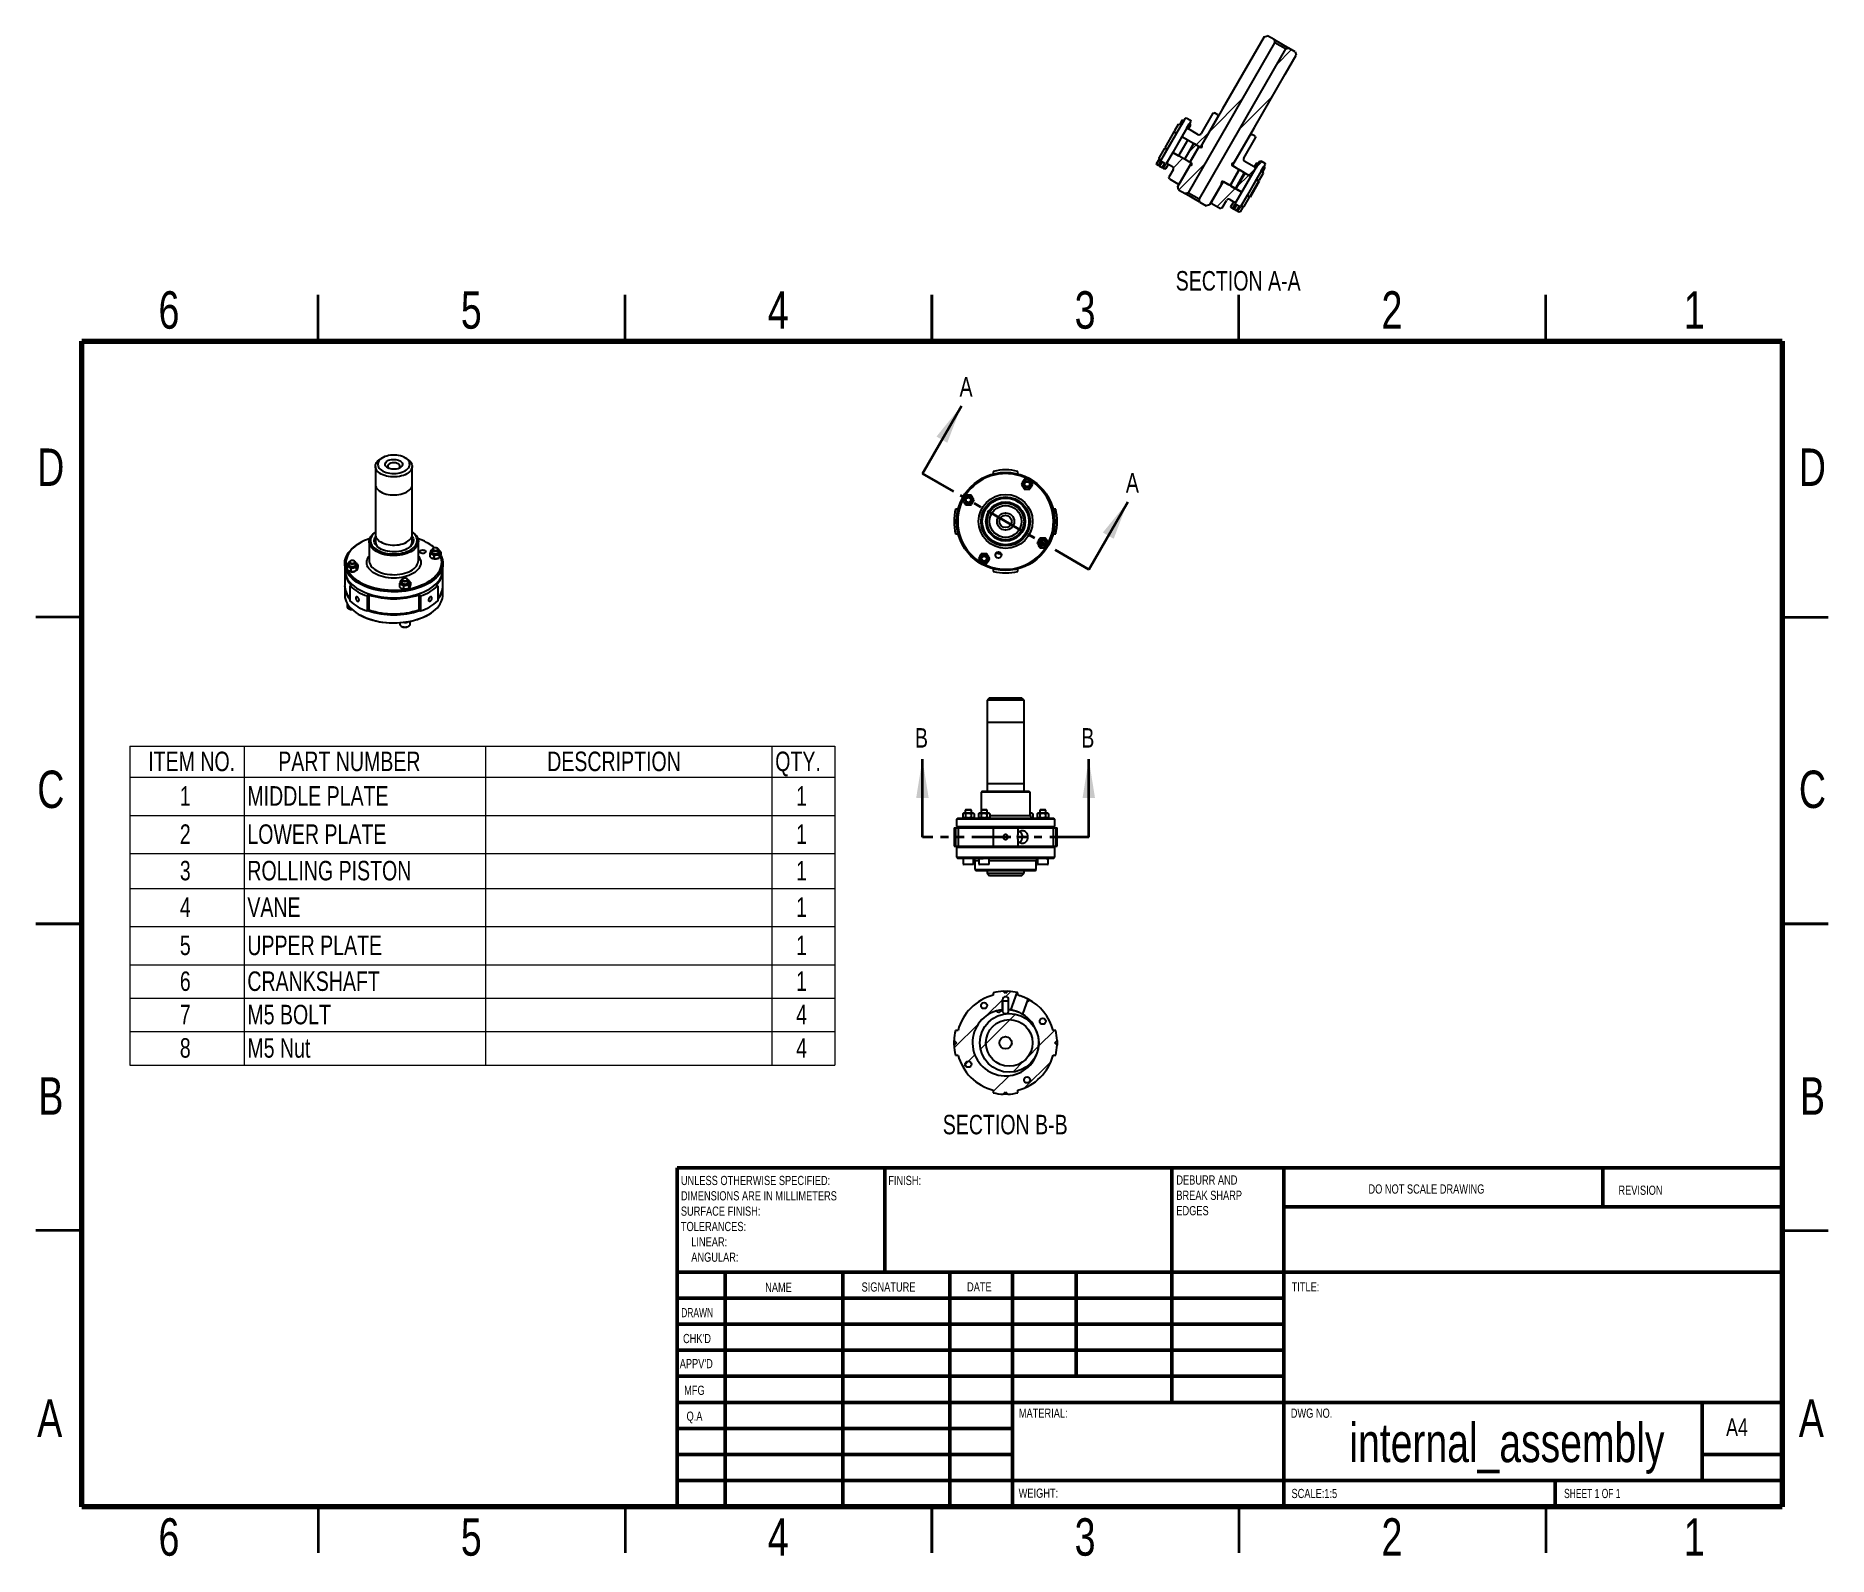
# Model space of a CAD drawing. Header units: millimetres. Extents: x 2 to 294, y 2 to 250.
import ezdxf

# ---------------------------------------------------------------- set-up
doc = ezdxf.new("R2010")
doc.units = ezdxf.units.MM
doc.linetypes.add('PHANTOM', pattern=[12.7, 6.35, -1.27, 1.27, -1.27, 1.27, -1.27])
doc.styles.add('SLDTEXTSTYLE0', font='TXT', dxfattribs={"width": 0.75})
doc.styles.add('SLDTEXTSTYLE1', font='TXT', dxfattribs={"width": 0.686449})
doc.styles.add('SLDTEXTSTYLE2', font='TXT', dxfattribs={"width": 0.6875})

msp = doc.modelspace()

# ---------------------------------------------------------------- texts
at = {"color": 7, "linetype": 'Continuous', "lineweight": 0}
for s, insert, char_height, attachment_point, style in [('SECTION A-A', (198.38, 211.4), 3.175, 2, 'SLDTEXTSTYLE0'), ('6', (24.19, 208.11), 6.1, 2, 'SLDTEXTSTYLE0'), ('5', (73.44, 208.11), 6.1, 2, 'SLDTEXTSTYLE0'), ('4', (123.44, 208.11), 6.1, 2, 'SLDTEXTSTYLE0'), ('3', (173.44, 208.11), 6.1, 2, 'SLDTEXTSTYLE0'), ('2', (223.44, 208.11), 6.1, 2, 'SLDTEXTSTYLE0'), ('1', (272.69, 208.11), 6.1, 2, 'SLDTEXTSTYLE0'), ('D', (4.93, 182.48), 6.1, 2, 'SLDTEXTSTYLE0'), ('D', (291.93, 182.48), 6.1, 2, 'SLDTEXTSTYLE0'), ('C', (4.94, 129.98), 6.1, 2, 'SLDTEXTSTYLE0'), ('C', (291.94, 129.98), 6.1, 2, 'SLDTEXTSTYLE0'), ('B', (4.95, 79.98), 6.1, 2, 'SLDTEXTSTYLE0'), ('B', (291.95, 79.98), 6.1, 2, 'SLDTEXTSTYLE0'), ('SECTION B-B', (160.43, 73.87), 3.175, 2, 'SLDTEXTSTYLE0'), ('UNLESS OTHERWISE SPECIFIED:', (107.59, 63.92), 1.5, 1, 'SLDTEXTSTYLE0'), ('DIMENSIONS ARE IN MILLIMETERS', (107.59, 61.42), 1.5, 1, 'SLDTEXTSTYLE0'), ('FINISH:', (141.37, 63.92), 1.5, 1, 'SLDTEXTSTYLE0'), ('DEBURR AND', (188.31, 64), 1.5, 1, 'SLDTEXTSTYLE0'), ('BREAK SHARP', (188.31, 61.5), 1.5, 1, 'SLDTEXTSTYLE0'), ('DO NOT SCALE DRAWING', (219.61, 62.53), 1.5, 1, 'SLDTEXTSTYLE0'), ('REVISION', (260.33, 62.33), 1.5, 1, 'SLDTEXTSTYLE0'), ('SURFACE FINISH:', (107.59, 58.92), 1.5, 1, 'SLDTEXTSTYLE0'), ('EDGES', (188.31, 59), 1.5, 1, 'SLDTEXTSTYLE0'), ('TOLERANCES:', (107.59, 56.42), 1.5, 1, 'SLDTEXTSTYLE0'), ('LINEAR:', (109.28, 53.92), 1.5, 1, 'SLDTEXTSTYLE0'), ('ANGULAR:', (109.28, 51.42), 1.5, 1, 'SLDTEXTSTYLE0'), ('NAME', (121.32, 46.5), 1.5, 1, 'SLDTEXTSTYLE0'), ('SIGNATURE', (137.03, 46.56), 1.5, 1, 'SLDTEXTSTYLE0'), ('DATE', (154.21, 46.58), 1.5, 1, 'SLDTEXTSTYLE0'), ('TITLE:', (207.09, 46.58), 1.5, 1, 'SLDTEXTSTYLE0'), ('DRAWN', (107.64, 42.38), 1.5, 1, 'SLDTEXTSTYLE1'), ("CHK'D", (107.94, 38.16), 1.5, 1, 'SLDTEXTSTYLE0'), ("APPV'D", (107.4, 34.07), 1.5, 1, 'SLDTEXTSTYLE0'), ('MFG', (108.12, 29.72), 1.5, 1, 'SLDTEXTSTYLE0'), ('A', (4.76, 27.48), 6.1, 2, 'SLDTEXTSTYLE0'), ('A', (291.76, 27.48), 6.1, 2, 'SLDTEXTSTYLE0'), ('Q.A', (108.51, 25.5), 1.5, 1, 'SLDTEXTSTYLE0'), ('MATERIAL:', (162.65, 25.99), 1.5, 1, 'SLDTEXTSTYLE0'), ('DWG NO.', (206.95, 25.99), 1.5, 1, 'SLDTEXTSTYLE0'), ('internal_assembly', (242.17, 23.61), 6.35, 2, 'SLDTEXTSTYLE0'), ('A4', (277.87, 24.41), 2.91, 1, 'SLDTEXTSTYLE0'), ('WEIGHT:', (162.62, 12.95), 1.499, 1, 'SLDTEXTSTYLE0'), ('SCALE:1:5', (207.07, 12.9), 1.5, 1, 'SLDTEXTSTYLE0'), ('SHEET 1 OF 1', (251.48, 12.9), 1.5, 1, 'SLDTEXTSTYLE2'), ('6', (24.19, 8.11), 6.1, 2, 'SLDTEXTSTYLE0'), ('5', (73.44, 8.11), 6.1, 2, 'SLDTEXTSTYLE0'), ('4', (123.44, 8.11), 6.1, 2, 'SLDTEXTSTYLE0'), ('3', (173.44, 8.11), 6.1, 2, 'SLDTEXTSTYLE0'), ('2', (223.44, 8.11), 6.1, 2, 'SLDTEXTSTYLE0'), ('1', (272.69, 8.11), 6.1, 2, 'SLDTEXTSTYLE0')]:
    msp.add_mtext(s, dxfattribs=dict(at, insert=insert, char_height=char_height, attachment_point=attachment_point, style=style))
at = {"color": 7, "linetype": 'Continuous', "char_height": 3.17, "attachment_point": 1, "style": 'SLDTEXTSTYLE0'}
for s, insert in [('A', (152.99, 194.12)), ('A', (180.09, 178.47)), ('B', (145.72, 136.9)), ('B', (172.83, 136.9))]:
    msp.add_mtext(s, dxfattribs=dict(at, insert=insert))

# ---------------------------------------------------------------- blocks, each defined once
blk = doc.blocks.new('SW_TABLEANNOTATION_0')
at = {"color": 0, "linetype": 'Continuous', "lineweight": 18}
for p, q in [((0, 0), (0, -5.04)), ((0, 0), (18.65, 0)), ((18.65, 0), (18.65, -5.04)), ((18.65, 0), (57.96, 0)), ((57.96, 0), (57.96, -5.04)), ((57.96, 0), (104.61, 0)), ((104.61, 0), (104.61, -5.04)), ((104.61, 0), (114.85, 0)), ((114.85, 0), (114.85, -5.04)), ((0, -5.04), (18.65, -5.04)), ((0, -5.04), (0, -11.27)), ((18.65, -5.04), (57.96, -5.04)), ((18.65, -5.04), (18.65, -11.27)), ((57.96, -5.04), (104.61, -5.04)), ((57.96, -5.04), (57.96, -11.27)), ((104.61, -5.04), (114.85, -5.04)), ((104.61, -5.04), (104.61, -11.27)), ((114.85, -5.04), (114.85, -11.27)), ((0, -11.27), (0, -17.5)), ((0, -11.27), (18.65, -11.27)), ((18.65, -11.27), (18.65, -17.5)), ((18.65, -11.27), (57.96, -11.27)), ((57.96, -11.27), (57.96, -17.5)), ((57.96, -11.27), (104.61, -11.27)), ((104.61, -11.27), (104.61, -17.5)), ((104.61, -11.27), (114.85, -11.27)), ((114.85, -11.27), (114.85, -17.5)), ((0, -17.5), (0, -23.17)), ((0, -17.5), (18.65, -17.5)), ((18.65, -17.5), (18.65, -23.17)), ((18.65, -17.5), (57.96, -17.5)), ((57.96, -17.5), (57.96, -23.17)), ((57.96, -17.5), (104.61, -17.5)), ((104.61, -17.5), (104.61, -23.17)), ((104.61, -17.5), (114.85, -17.5)), ((114.85, -17.5), (114.85, -23.17)), ((0, -23.17), (0, -29.4)), ((0, -23.17), (18.65, -23.17)), ((18.65, -23.17), (18.65, -29.4)), ((18.65, -23.17), (57.96, -23.17)), ((57.96, -23.17), (57.96, -29.4)), ((57.96, -23.17), (104.61, -23.17)), ((104.61, -23.17), (104.61, -29.4)), ((104.61, -23.17), (114.85, -23.17)), ((114.85, -23.17), (114.85, -29.4)), ((0, -29.4), (0, -35.63)), ((0, -29.4), (18.65, -29.4)), ((18.65, -29.4), (18.65, -35.63)), ((18.65, -29.4), (57.96, -29.4)), ((57.96, -29.4), (57.96, -35.63)), ((57.96, -29.4), (104.61, -29.4)), ((104.61, -29.4), (104.61, -35.63)), ((104.61, -29.4), (114.85, -29.4)), ((114.85, -29.4), (114.85, -35.63)), ((0, -35.63), (0, -41.08)), ((0, -35.63), (18.65, -35.63)), ((18.65, -35.63), (18.65, -41.08)), ((18.65, -35.63), (57.96, -35.63)), ((57.96, -35.63), (57.96, -41.08)), ((57.96, -35.63), (104.61, -35.63)), ((104.61, -35.63), (104.61, -41.08)), ((104.61, -35.63), (114.85, -35.63)), ((114.85, -35.63), (114.85, -41.08)), ((0, -41.08), (0, -46.52)), ((0, -41.08), (18.65, -41.08)), ((18.65, -41.08), (18.65, -46.52)), ((18.65, -41.08), (57.96, -41.08)), ((57.96, -41.08), (57.96, -46.52)), ((57.96, -41.08), (104.61, -41.08)), ((104.61, -41.08), (104.61, -46.52)), ((104.61, -41.08), (114.85, -41.08)), ((114.85, -41.08), (114.85, -46.52)), ((0, -46.52), (0, -51.96)), ((0, -46.52), (18.65, -46.52)), ((18.65, -46.52), (18.65, -51.96)), ((18.65, -46.52), (57.96, -46.52)), ((57.96, -46.52), (57.96, -51.96)), ((57.96, -46.52), (104.61, -46.52)), ((104.61, -46.52), (104.61, -51.96)), ((104.61, -46.52), (114.85, -46.52)), ((114.85, -46.52), (114.85, -51.96)), ((0, -51.96), (18.65, -51.96)), ((18.65, -51.96), (57.96, -51.96)), ((57.96, -51.96), (104.61, -51.96)), ((104.61, -51.96), (114.85, -51.96))]:
    blk.add_line(p, q, dxfattribs=at)
at = {"color": 0, "linetype": 'Continuous', "lineweight": 0, "attachment_point": 1, "style": 'SLDTEXTSTYLE0'}
for s, insert, char_height in [('ITEM NO.', (3, -0.88), 3.175), ('PART NUMBER', (24.18, -0.88), 3.175), ('DESCRIPTION', (68, -0.88), 3.175), ('QTY.', (105.15, -0.88), 3.175), ('1', (8.15, -6.51), 3.17), ('MIDDLE PLATE', (19.15, -6.51), 3.175), ('1', (108.56, -6.51), 3.17), ('2', (8.15, -12.74), 3.17), ('LOWER PLATE', (19.15, -12.74), 3.175), ('1', (108.56, -12.74), 3.17), ('3', (8.15, -18.69), 3.17), ('ROLLING PISTON', (19.15, -18.69), 3.175), ('1', (108.56, -18.69), 3.17), ('4', (8.15, -24.64), 3.17), ('VANE', (19.15, -24.64), 3.175), ('1', (108.56, -24.64), 3.17), ('5', (8.15, -30.87), 3.17), ('UPPER PLATE', (19.15, -30.87), 3.175), ('1', (108.56, -30.87), 3.17), ('6', (8.15, -36.71), 3.17), ('CRANKSHAFT', (19.15, -36.71), 3.175), ('1', (108.56, -36.71), 3.17), ('7', (8.15, -42.15), 3.17), ('M5 BOLT', (19.15, -42.15), 3.175), ('4', (108.56, -42.15), 3.17), ('8', (8.15, -47.59), 3.17), ('M5 Nut', (19.15, -47.59), 3.175), ('4', (108.56, -47.59), 3.17)]:
    blk.add_mtext(s, dxfattribs=dict(at, insert=insert, char_height=char_height))

# ---------------------------------------------------------------- hatches: boundary and pattern name
at = {"linetype": 'Continuous', "lineweight": 18}
h = msp.add_hatch(dxfattribs=at)
h.set_pattern_fill('ANSI32', style=0)
edge = h.paths.add_edge_path(flags=0)
edge.add_arc((192.34, 231.76), 0.2, 240, 360, ccw=False)
edge.add_line((192.24, 231.58), (192.17, 231.62))
edge.add_spline(control_points=[(192.17, 231.62), (192.08, 231.6), (191.99, 231.57), (191.9, 231.55)], knot_values=[0.050363, 0.050363, 0.050363, 0.050363, 0.051781, 0.051781, 0.051781, 0.051781], weights=[1, 1, 1, 1], degree=3, periodic=0)
edge.add_line((191.9, 231.55), (190.6, 229.3))
edge.add_spline(control_points=[(190.6, 229.3), (190.62, 229.21), (190.65, 229.11), (190.67, 229.02)], knot_values=[0.000001, 0.000001, 0.000001, 0.000001, 0.001418, 0.001418, 0.001418, 0.001418], weights=[1, 1, 1, 1], degree=3, periodic=0)
edge.add_line((190.67, 229.02), (190.74, 228.99))
edge.add_arc((190.64, 228.81), 0.2, -60, 60, ccw=False)
edge.add_line((190.74, 228.64), (190.44, 228.47))
edge.add_line((190.44, 228.47), (188.54, 225.17))
edge.add_line((188.54, 225.17), (188.68, 224.63))
edge.add_line((188.68, 224.63), (189.72, 224.03))
edge.add_line((189.72, 224.03), (190.27, 224.17))
edge.add_line((190.27, 224.17), (204.37, 248.6))
edge.add_line((204.37, 248.6), (204.22, 249.14))
edge.add_line((204.22, 249.14), (203.18, 249.74))
edge.add_line((203.18, 249.74), (202.64, 249.6))
edge.add_line((202.64, 249.6), (200.84, 246.48))
edge.add_line((200.84, 246.48), (195.84, 237.82))
edge.add_line((195.84, 237.82), (192.54, 232.1))
edge.add_line((192.54, 232.1), (192.54, 231.76))
h = msp.add_hatch(dxfattribs=at)
h.set_pattern_fill('ANSI32', style=0)
edge = h.paths.add_edge_path(flags=0)
edge.add_arc((197.53, 228.76), 0.2, 120, 240, ccw=False)
edge.add_line((197.43, 228.93), (197.73, 229.1))
edge.add_line((197.73, 229.1), (201.03, 234.82))
edge.add_line((201.03, 234.82), (206.03, 243.48))
edge.add_line((206.03, 243.48), (207.83, 246.6))
edge.add_line((207.83, 246.6), (207.69, 247.14))
edge.add_line((207.69, 247.14), (206.65, 247.74))
edge.add_line((206.65, 247.74), (206.1, 247.6))
edge.add_line((206.1, 247.6), (192, 223.17))
edge.add_line((192, 223.17), (192.15, 222.63))
edge.add_line((192.15, 222.63), (193.19, 222.03))
edge.add_line((193.19, 222.03), (193.73, 222.17))
edge.add_line((193.73, 222.17), (195.63, 225.47))
edge.add_line((195.63, 225.47), (195.63, 225.81))
edge.add_arc((195.83, 225.81), 0.2, 60, 180, ccw=False)
edge.add_line((195.93, 225.99), (196.88, 225.44))
edge.add_spline(control_points=[(196.88, 225.44), (196.98, 225.46), (197.07, 225.48), (197.16, 225.51)], knot_values=[0.050363, 0.050363, 0.050363, 0.050363, 0.051781, 0.051781, 0.051781, 0.051781], weights=[1, 1, 1, 1], degree=3, periodic=0)
edge.add_line((197.16, 225.51), (198.46, 227.76))
edge.add_spline(control_points=[(198.46, 227.76), (198.43, 227.85), (198.41, 227.94), (198.38, 228.03)], knot_values=[0.000001, 0.000001, 0.000001, 0.000001, 0.001418, 0.001418, 0.001418, 0.001418], weights=[1, 1, 1, 1], degree=3, periodic=0)
edge.add_line((198.38, 228.03), (197.43, 228.58))
h = msp.add_hatch(dxfattribs=at)
h.set_pattern_fill('ANSI32', style=0)
edge = h.paths.add_edge_path(flags=0)
edge.add_line((195.14, 236.61), (195.06, 236.88))
edge.add_line((195.06, 236.88), (194.55, 237.18))
edge.add_line((194.55, 237.18), (194.27, 237.11))
edge.add_line((194.27, 237.11), (192.37, 233.82))
edge.add_arc((192.03, 234.02), 0.4, 240, 330, ccw=False)
edge.add_line((191.83, 233.67), (190.01, 234.72))
edge.add_line((190.01, 234.72), (189.21, 233.33))
edge.add_line((189.21, 233.33), (192.15, 231.63))
edge.add_line((192.15, 231.63), (192.29, 231.67))
edge.add_line((192.29, 231.67), (195.14, 236.61))
h = msp.add_hatch(dxfattribs=at)
h.set_pattern_fill('ANSI32', style=0)
edge = h.paths.add_edge_path(flags=0)
edge.add_line((190.62, 235.98), (189.93, 236.38))
edge.add_line((189.93, 236.38), (189.79, 236.34))
edge.add_line((189.79, 236.34), (185.93, 229.66))
edge.add_arc((185.76, 229.76), 0.2, 240, 330, ccw=False)
edge.add_line((185.66, 229.59), (185.58, 229.63))
edge.add_line((185.58, 229.63), (185.57, 229.66))
edge.add_line((185.57, 229.66), (185.54, 229.68))
edge.add_line((185.54, 229.68), (185.09, 228.9))
edge.add_line((185.09, 228.9), (185.12, 228.76))
edge.add_line((185.12, 228.76), (185.39, 228.61))
edge.add_line((185.39, 228.61), (185.79, 229.3))
edge.add_line((185.79, 229.3), (186.56, 228.86))
edge.add_line((186.56, 228.86), (186.16, 228.16))
edge.add_line((186.16, 228.16), (186.42, 228.01))
edge.add_line((186.42, 228.01), (186.56, 228.05))
edge.add_line((186.56, 228.05), (187.01, 228.83))
edge.add_line((187.01, 228.83), (186.98, 228.85))
edge.add_line((186.98, 228.85), (186.95, 228.84))
edge.add_line((186.95, 228.84), (186.87, 228.89))
edge.add_arc((186.97, 229.06), 0.2, 150, 240, ccw=False)
edge.add_line((186.8, 229.16), (190.66, 235.84))
edge.add_line((190.66, 235.84), (190.62, 235.98))
h = msp.add_hatch(dxfattribs=at)
h.set_pattern_fill('ANSI32', style=0)
h.paths.add_polyline_path([(188.34, 233.83), (187.91, 234.08), (186.41, 231.49), (186.84, 231.24)], flags=0)
h = msp.add_hatch(dxfattribs=at)
h.set_pattern_fill('ANSI32', style=0)
h.paths.add_polyline_path([(188.88, 235.37), (188.61, 235.3), (188.01, 234.26), (188.08, 233.98), (188.34, 233.83), (189.14, 235.22)], flags=0)
h = msp.add_hatch(dxfattribs=at)
h.set_pattern_fill('ANSI31', style=0)
h.paths.add_polyline_path([(189.16, 235.25), (189.52, 235.88), (189.51, 235.93), (189.28, 236.06), (188.88, 235.37), (189.11, 235.24)], flags=0)
h = msp.add_hatch(dxfattribs=at)
h.set_pattern_fill('ANSI31', style=0)
h.paths.add_polyline_path([(190.39, 235.38), (190.03, 234.75), (190.04, 234.7), (190.27, 234.57), (190.67, 235.26), (190.44, 235.39)], flags=0)
h = msp.add_hatch(dxfattribs=at)
h.set_pattern_fill('ANSI32', style=0)
edge = h.paths.add_edge_path(flags=0)
edge.add_line((201.2, 233.11), (201.13, 233.38))
edge.add_line((201.13, 233.38), (200.61, 233.68))
edge.add_line((200.61, 233.68), (200.33, 233.61))
edge.add_line((200.33, 233.61), (197.48, 228.67))
edge.add_line((197.48, 228.67), (197.52, 228.53))
edge.add_line((197.52, 228.53), (200.47, 226.83))
edge.add_line((200.47, 226.83), (201.27, 228.22))
edge.add_line((201.27, 228.22), (199.45, 229.27))
edge.add_arc((199.65, 229.62), 0.4, 150, 240, ccw=False)
edge.add_line((199.3, 229.82), (201.2, 233.11))
h = msp.add_hatch(dxfattribs=at)
h.set_pattern_fill('ANSI32', style=0)
h.paths.add_polyline_path([(185.51, 229.93), (185.58, 229.65), (185.84, 229.5), (186.84, 231.24), (186.58, 231.39), (186.31, 231.31)], flags=0)
h = msp.add_hatch(dxfattribs=at)
h.set_pattern_fill('ANSI32', style=0)
edge = h.paths.add_edge_path(flags=0)
edge.add_arc((187.46, 228.11), 0.4, -30, 60, ccw=False)
edge.add_line((187.81, 227.91), (187.11, 226.69))
edge.add_line((187.11, 226.69), (187.18, 226.42))
edge.add_line((187.18, 226.42), (188.56, 225.62))
edge.add_line((188.56, 225.62), (188.84, 225.69))
edge.add_line((188.84, 225.69), (190.69, 228.9))
edge.add_line((190.69, 228.9), (190.65, 229.04))
edge.add_line((190.65, 229.04), (187.71, 230.74))
edge.add_line((187.71, 230.74), (186.71, 229))
edge.add_line((186.71, 229), (187.66, 228.45))
h = msp.add_hatch(dxfattribs=at)
h.set_pattern_fill('ANSI32', style=0)
h.paths.add_polyline_path([(188.66, 230.19), (190.16, 232.78), (189.21, 233.33), (187.71, 230.74)], flags=0)
h = msp.add_hatch(dxfattribs=at)
h.set_pattern_fill('ANSI32', style=0)
edge = h.paths.add_edge_path(flags=0)
edge.add_spline(control_points=[(190.41, 229.17), (190.46, 229.19), (190.5, 229.2), (190.55, 229.21)], knot_values=[0.000001, 0.000001, 0.000001, 0.000001, 0.000709, 0.000709, 0.000709, 0.000709], weights=[1, 1, 1, 1], degree=3, periodic=0)
edge.add_line((190.55, 229.21), (191.95, 231.63))
edge.add_spline(control_points=[(191.95, 231.63), (191.94, 231.68), (191.92, 231.73), (191.91, 231.77)], knot_values=[0.052467, 0.052467, 0.052467, 0.052467, 0.053175, 0.053175, 0.053175, 0.053175], weights=[1, 1, 1, 1], degree=3, periodic=0)
edge.add_line((191.91, 231.77), (191.22, 232.17))
edge.add_spline(control_points=[(191.22, 232.17), (191.17, 232.16), (191.13, 232.15), (191.08, 232.14)], knot_values=[0.064944, 0.064944, 0.064944, 0.064944, 0.065646, 0.065646, 0.065646, 0.065646], weights=[1, 1, 1, 1], degree=3, periodic=0)
edge.add_line((191.08, 232.14), (189.68, 229.71))
edge.add_spline(control_points=[(189.68, 229.71), (189.69, 229.67), (189.71, 229.62), (189.72, 229.57)], knot_values=[0.000001, 0.000001, 0.000001, 0.000001, 0.000709, 0.000709, 0.000709, 0.000709], weights=[1, 1, 1, 1], degree=3, periodic=0)
edge.add_line((189.72, 229.57), (190.41, 229.17))
h = msp.add_hatch(dxfattribs=at)
h.set_pattern_fill('ANSI32', style=0)
edge = h.paths.add_edge_path(flags=0)
edge.add_spline(control_points=[(197.11, 225.42), (197.12, 225.38), (197.13, 225.33), (197.15, 225.29)], knot_values=[0.052467, 0.052467, 0.052467, 0.052467, 0.053175, 0.053175, 0.053175, 0.053175], weights=[1, 1, 1, 1], degree=3, periodic=0)
edge.add_line((197.15, 225.29), (197.84, 224.88))
edge.add_spline(control_points=[(197.84, 224.88), (197.89, 224.9), (197.93, 224.91), (197.98, 224.92)], knot_values=[0.064944, 0.064944, 0.064944, 0.064944, 0.065646, 0.065646, 0.065646, 0.065646], weights=[1, 1, 1, 1], degree=3, periodic=0)
edge.add_line((197.98, 224.92), (199.38, 227.35))
edge.add_spline(control_points=[(199.38, 227.35), (199.36, 227.39), (199.35, 227.44), (199.34, 227.48)], knot_values=[0.000001, 0.000001, 0.000001, 0.000001, 0.000709, 0.000709, 0.000709, 0.000709], weights=[1, 1, 1, 1], degree=3, periodic=0)
edge.add_line((199.34, 227.48), (198.65, 227.88))
edge.add_spline(control_points=[(198.65, 227.88), (198.6, 227.87), (198.55, 227.86), (198.51, 227.85)], knot_values=[0.000001, 0.000001, 0.000001, 0.000001, 0.000709, 0.000709, 0.000709, 0.000709], weights=[1, 1, 1, 1], degree=3, periodic=0)
edge.add_line((198.51, 227.85), (197.11, 225.42))
h = msp.add_hatch(dxfattribs=at)
h.set_pattern_fill('ANSI32', style=0)
edge = h.paths.add_edge_path(flags=0)
edge.add_line((202.74, 228.98), (202.05, 229.38))
edge.add_line((202.05, 229.38), (201.92, 229.34))
edge.add_line((201.92, 229.34), (198.06, 222.66))
edge.add_arc((197.88, 222.76), 0.2, 240, 330, ccw=False)
edge.add_line((197.78, 222.59), (197.7, 222.63))
edge.add_line((197.7, 222.63), (197.7, 222.66))
edge.add_line((197.7, 222.66), (197.66, 222.68))
edge.add_line((197.66, 222.68), (197.21, 221.9))
edge.add_line((197.21, 221.9), (197.25, 221.76))
edge.add_line((197.25, 221.76), (197.51, 221.61))
edge.add_line((197.51, 221.61), (197.91, 222.3))
edge.add_line((197.91, 222.3), (198.69, 221.86))
edge.add_line((198.69, 221.86), (198.29, 221.16))
edge.add_line((198.29, 221.16), (198.55, 221.01))
edge.add_line((198.55, 221.01), (198.68, 221.05))
edge.add_line((198.68, 221.05), (199.13, 221.83))
edge.add_line((199.13, 221.83), (199.1, 221.85))
edge.add_line((199.1, 221.85), (199.07, 221.84))
edge.add_line((199.07, 221.84), (198.99, 221.89))
edge.add_arc((199.09, 222.06), 0.2, 150, 240, ccw=False)
edge.add_line((198.92, 222.16), (202.78, 228.84))
edge.add_line((202.78, 228.84), (202.74, 228.98))
h = msp.add_hatch(dxfattribs=at)
h.set_pattern_fill('ANSI31', style=0)
h.paths.add_polyline_path([(201.29, 228.25), (201.65, 228.88), (201.63, 228.93), (201.41, 229.06), (201.01, 228.37), (201.23, 228.24)], flags=0)
h = msp.add_hatch(dxfattribs=at)
h.set_pattern_fill('ANSI31', style=0)
h.paths.add_polyline_path([(202.51, 228.38), (202.15, 227.75), (202.17, 227.7), (202.39, 227.57), (202.79, 228.26), (202.57, 228.39)], flags=0)
h = msp.add_hatch(dxfattribs=at)
h.set_pattern_fill('ANSI32', style=0)
edge = h.paths.add_edge_path(flags=0)
edge.add_line((195.49, 221.62), (195.77, 221.69))
edge.add_line((195.77, 221.69), (196.47, 222.91))
edge.add_arc((196.81, 222.71), 0.4, 60, 150, ccw=False)
edge.add_line((197.01, 223.05), (197.97, 222.5))
edge.add_line((197.97, 222.5), (198.97, 224.24))
edge.add_line((198.97, 224.24), (196.02, 225.94))
edge.add_line((196.02, 225.94), (195.88, 225.9))
edge.add_line((195.88, 225.9), (194.03, 222.69))
edge.add_line((194.03, 222.69), (194.11, 222.42))
edge.add_line((194.11, 222.42), (195.49, 221.62))
h = msp.add_hatch(dxfattribs=at)
h.set_pattern_fill('ANSI32', style=0)
h.paths.add_polyline_path([(199.51, 227.38), (198.01, 224.79), (198.97, 224.24), (200.47, 226.83)], flags=0)
h = msp.add_hatch(dxfattribs=at)
h.set_pattern_fill('ANSI32', style=0)
h.paths.add_polyline_path([(199.83, 223.74), (200.26, 223.49), (201.76, 226.08), (201.33, 226.33)], flags=0)
h = msp.add_hatch(dxfattribs=at)
h.set_pattern_fill('ANSI32', style=0)
h.paths.add_polyline_path([(201.59, 226.18), (201.86, 226.26), (202.46, 227.3), (202.39, 227.57), (202.13, 227.72), (201.33, 226.33)], flags=0)
h = msp.add_hatch(dxfattribs=at)
h.set_pattern_fill('ANSI32', style=0)
h.paths.add_polyline_path([(199.83, 223.74), (198.83, 222), (199.09, 221.85), (199.36, 221.93), (200.16, 223.31), (200.09, 223.59)], flags=0)
h = msp.add_hatch(dxfattribs=at)
h.set_pattern_fill('ANSI32', style=0)
edge = h.paths.add_edge_path(flags=0)
edge.add_line((152.1, 86.01), (152.49, 85.62))
edge.add_line((152.49, 85.62), (152.1, 85.23))
edge.add_arc((160.49, 85.62), 8.4, 182.6673, 193.7741)
edge.add_line((152.33, 83.62), (152.74, 83.62))
edge.add_arc((160.49, 85.62), 8, 194.4775, 255.5225)
edge.add_line((158.49, 77.87), (158.49, 77.46))
edge.add_arc((160.49, 85.62), 8.4, 256.2259, 267.3327)
edge.add_line((160.1, 77.23), (160.49, 77.62))
edge.add_line((160.49, 77.62), (160.88, 77.23))
edge.add_arc((160.49, 85.62), 8.4, 272.6673, 283.7741)
edge.add_line((162.49, 77.46), (162.49, 77.87))
edge.add_arc((160.49, 85.62), 8, 284.4775, 345.5225)
edge.add_line((168.24, 83.62), (168.65, 83.62))
edge.add_arc((160.49, 85.62), 8.4, 346.2259, 357.3327)
edge.add_line((168.88, 85.23), (168.49, 85.62))
edge.add_line((168.49, 85.62), (168.88, 86.01))
edge.add_arc((160.49, 85.62), 8.4, 2.6673, 13.7741)
edge.add_line((168.65, 87.62), (168.24, 87.62))
edge.add_arc((160.49, 85.62), 8, 14.4775, 62.8192)
edge.add_line((164.14, 92.74), (163.25, 90.26))
edge.add_arc((160.49, 85.62), 5.4, -264.6872, 59.3281, ccw=False)
edge.add_line((159.99, 91), (159.99, 92.62))
edge.add_arc((160.49, 92.62), 0.5, 0, 180, ccw=False)
edge.add_line((160.99, 92.62), (160.99, 91))
edge.add_arc((160.49, 85.62), 5.4, 80.6719, 84.6872, ccw=False)
edge.add_line((161.37, 90.95), (162.4, 93.8))
edge.add_arc((160.49, 85.62), 8.4, 76.8371, 87.3327)
edge.add_line((160.88, 94.01), (160.49, 93.62))
edge.add_line((160.49, 93.62), (160.1, 94.01))
edge.add_arc((160.49, 85.62), 8.4, 92.6673, 103.7741)
edge.add_line((158.49, 93.78), (158.49, 93.36))
edge.add_arc((160.49, 85.62), 8, 104.4775, 165.5225)
edge.add_line((152.74, 87.62), (152.33, 87.62))
edge.add_arc((160.49, 85.62), 8.4, 166.2259, 177.3327)
edge = h.paths.add_edge_path(flags=0)
edge.add_arc((163.99, 79.56), 0.5, 0, 360)
edge = h.paths.add_edge_path(flags=0)
edge.add_arc((156.99, 91.68), 0.5, 0, 360)
edge = h.paths.add_edge_path(flags=0)
edge.add_arc((154.43, 82.12), 0.5, 0, 360)
edge = h.paths.add_edge_path(flags=0)
edge.add_arc((166.55, 89.12), 0.5, 0, 360)
h = msp.add_hatch(dxfattribs=at)
h.set_pattern_fill('ANSI32', style=0)
edge = h.paths.add_edge_path(flags=0)
edge.add_arc((156.99, 91.68), 0.5, 0, 360)
h = msp.add_hatch(dxfattribs=at)
h.set_pattern_fill('ANSI32', style=0)
edge = h.paths.add_edge_path(flags=0)
edge.add_line((159.99, 92.37), (159.99, 90.64))
edge.add_arc((160.49, 90.97), 0.6, 213.5573, 326.4427)
edge.add_line((160.99, 90.64), (160.99, 92.37))
edge.add_line((160.99, 92.37), (159.99, 92.37))
h = msp.add_hatch(dxfattribs=at)
h.set_pattern_fill('ANSI32', style=0)
edge = h.paths.add_edge_path(flags=0)
edge.add_arc((161.09, 85.6), 4.8, 0, 360)
edge = h.paths.add_edge_path(flags=0)
edge.add_arc((161.09, 85.6), 3.8, 0, 360)
h = msp.add_hatch(dxfattribs=at)
h.set_pattern_fill('ANSI32', style=0)
edge = h.paths.add_edge_path(flags=0)
edge.add_arc((161.09, 85.6), 3.8, 0, 360)
edge = h.paths.add_edge_path(flags=0)
edge.add_arc((160.49, 85.62), 1, 0, 360)
h = msp.add_hatch(dxfattribs=at)
h.set_pattern_fill('ANSI32', style=0)
edge = h.paths.add_edge_path(flags=0)
edge.add_arc((166.55, 89.12), 0.5, 0, 360)
h = msp.add_hatch(dxfattribs=at)
h.set_pattern_fill('ANSI32', style=0)
edge = h.paths.add_edge_path(flags=0)
edge.add_arc((154.43, 82.12), 0.5, 0, 360)
h = msp.add_hatch(dxfattribs=at)
h.set_pattern_fill('ANSI32', style=0)
edge = h.paths.add_edge_path(flags=0)
edge.add_arc((163.99, 79.56), 0.5, 0, 360)

# ---------------------------------------------------------------- linework, layer by layer
at = {"color": 7, "linetype": 'Continuous', "lineweight": 25}
for p, q in [((190.27, 224.17), (204.37, 248.6)), ((202.64, 249.6), (200.84, 246.48)), ((202.64, 249.6), (203.18, 249.74)), ((204.22, 249.14), (203.18, 249.74)), ((204.22, 249.14), (204.37, 248.6)), ((204.22, 249.14), (206.65, 247.74)), ((206.1, 247.6), (204.37, 248.6)), ((206.1, 247.6), (192, 223.17)), ((200.84, 246.48), (195.84, 237.82)), ((206.03, 243.48), (207.83, 246.6)), ((206.1, 247.6), (206.65, 247.74)), ((207.69, 247.14), (206.65, 247.74)), ((207.69, 247.14), (207.83, 246.6)), ((201.03, 234.82), (206.03, 243.48)), ((192.29, 231.67), (195.14, 236.61)), ((194.27, 237.11), (192.37, 233.82)), ((195.84, 237.82), (192.54, 232.1)), ((194.27, 237.11), (194.55, 237.18)), ((195.06, 236.88), (194.55, 237.18)), ((195.06, 236.88), (195.14, 236.61)), ((195.06, 236.88), (195.24, 236.78)), ((185.93, 229.66), (189.79, 236.34)), ((187.91, 234.08), (186.41, 231.49)), ((190.66, 235.84), (186.8, 229.16)), ((186.84, 231.24), (188.34, 233.83)), ((187.91, 234.08), (188.34, 233.83)), ((188.61, 235.3), (188.01, 234.26)), ((188.08, 233.98), (188.01, 234.26)), ((188.08, 233.98), (188.34, 233.83)), ((188.34, 233.83), (189.14, 235.22)), ((188.61, 235.3), (188.88, 235.37)), ((189.28, 236.06), (188.88, 235.37)), ((188.88, 235.37), (189.11, 235.24)), ((189.14, 235.22), (188.88, 235.37)), ((189.16, 235.25), (189.11, 235.24)), ((189.52, 235.88), (189.16, 235.25)), ((190.01, 234.72), (189.21, 233.33)), ((189.28, 236.06), (189.51, 235.93)), ((189.51, 235.93), (189.52, 235.88)), ((189.51, 235.93), (189.54, 235.91)), ((189.79, 236.34), (189.93, 236.38)), ((189.93, 236.38), (190.62, 235.98)), ((191.83, 233.67), (190.01, 234.72)), ((190.03, 234.75), (190.39, 235.38)), ((190.04, 234.7), (190.03, 234.75)), ((190.04, 234.7), (190.27, 234.57)), ((190.27, 234.57), (190.67, 235.26)), ((190.39, 235.38), (190.44, 235.39)), ((190.41, 235.41), (190.44, 235.39)), ((190.44, 235.39), (190.67, 235.26)), ((190.62, 235.98), (190.66, 235.84)), ((200.33, 233.61), (197.48, 228.67)), ((197.73, 229.1), (201.03, 234.82)), ((200.33, 233.61), (200.61, 233.68)), ((200.43, 233.78), (200.61, 233.68)), ((201.13, 233.38), (200.61, 233.68)), ((186.31, 231.31), (185.51, 229.93)), ((185.84, 229.5), (186.84, 231.24)), ((186.31, 231.31), (186.58, 231.39)), ((186.41, 231.49), (186.84, 231.24)), ((186.84, 231.24), (186.58, 231.39)), ((187.71, 230.74), (186.71, 229)), ((189.21, 233.33), (187.71, 230.74)), ((190.65, 229.04), (187.71, 230.74)), ((187.71, 230.74), (188.66, 230.19)), ((190.16, 232.78), (188.66, 230.19)), ((189.21, 233.33), (192.15, 231.63)), ((189.21, 233.33), (190.16, 232.78)), ((191.07, 232.14), (189.67, 229.72)), ((191.08, 232.14), (189.68, 229.71)), ((191.95, 231.63), (190.55, 229.21)), ((190.6, 229.3), (191.9, 231.55)), ((191.21, 232.18), (191.07, 232.14)), ((191.08, 232.14), (191.07, 232.14)), ((191.08, 232.14), (191.22, 232.17)), ((191.22, 232.17), (191.91, 231.77)), ((191.9, 231.55), (192.17, 231.62)), ((191.91, 231.77), (191.95, 231.63)), ((192.16, 231.63), (191.91, 231.56)), ((192.02, 231.59), (191.95, 231.63)), ((192.29, 231.67), (192.15, 231.63)), ((192.16, 231.63), (192.17, 231.62)), ((192.24, 231.58), (192.17, 231.62)), ((192.29, 231.67), (192.44, 231.58)), ((192.54, 231.76), (192.54, 232.1)), ((199.3, 229.82), (201.2, 233.11)), ((201.13, 233.38), (201.2, 233.11)), ((185.09, 228.9), (185.54, 229.68)), ((185.12, 228.76), (185.09, 228.9)), ((185.39, 228.61), (185.12, 228.76)), ((185.39, 228.61), (185.79, 229.3)), ((185.39, 228.61), (185.59, 228.49)), ((185.58, 229.65), (185.51, 229.93)), ((185.54, 229.68), (185.57, 229.66)), ((185.57, 229.66), (185.58, 229.63)), ((185.57, 229.66), (185.58, 229.65)), ((185.58, 229.65), (185.84, 229.5)), ((185.58, 229.63), (185.66, 229.59)), ((185.99, 229.18), (185.59, 228.49)), ((185.59, 228.49), (185.99, 228.26)), ((186.56, 228.86), (185.79, 229.3)), ((186.39, 228.95), (185.99, 228.26)), ((185.99, 228.26), (186.16, 228.16)), ((186.56, 228.86), (186.16, 228.16)), ((186.42, 228.01), (186.16, 228.16)), ((186.56, 228.05), (186.42, 228.01)), ((187.01, 228.83), (186.56, 228.05)), ((186.71, 229), (187.66, 228.45)), ((186.87, 228.89), (186.95, 228.84)), ((186.95, 228.84), (186.98, 228.85)), ((186.98, 228.85), (187.01, 228.83)), ((187.81, 227.91), (187.11, 226.69)), ((188.54, 225.17), (190.44, 228.47)), ((188.84, 225.69), (190.69, 228.9)), ((189.67, 229.72), (189.71, 229.58)), ((189.67, 229.72), (189.68, 229.71)), ((189.72, 229.57), (189.68, 229.71)), ((189.72, 229.57), (190.41, 229.17)), ((190.55, 229.21), (190.41, 229.17)), ((190.44, 228.47), (190.74, 228.64)), ((190.55, 229.21), (190.62, 229.17)), ((190.59, 229.28), (190.66, 229.03)), ((190.67, 229.02), (190.6, 229.3)), ((190.65, 229.04), (190.69, 228.9)), ((190.67, 229.02), (190.66, 229.03)), ((190.67, 229.02), (190.74, 228.99)), ((190.84, 228.81), (190.69, 228.9)), ((197.11, 225.42), (198.51, 227.85)), ((198.46, 227.76), (197.16, 225.51)), ((197.33, 228.76), (197.48, 228.67)), ((197.73, 229.1), (197.43, 228.93)), ((198.38, 228.03), (197.43, 228.58)), ((197.52, 228.53), (197.48, 228.67)), ((197.52, 228.53), (200.47, 226.83)), ((198.06, 222.66), (201.92, 229.34)), ((198.38, 228.03), (198.46, 227.76)), ((198.46, 227.77), (198.4, 228.03)), ((198.51, 227.85), (198.43, 227.89)), ((198.51, 227.85), (198.65, 227.88)), ((198.65, 227.88), (199.34, 227.48)), ((202.78, 228.84), (198.92, 222.16)), ((201.27, 228.22), (199.45, 229.27)), ((200.47, 226.83), (201.27, 228.22)), ((201.41, 229.06), (201.01, 228.37)), ((201.01, 228.37), (201.23, 228.24)), ((201.29, 228.25), (201.23, 228.24)), ((201.65, 228.88), (201.29, 228.25)), ((201.41, 229.06), (201.63, 228.93)), ((201.63, 228.93), (201.65, 228.88)), ((201.63, 228.93), (201.67, 228.91)), ((201.92, 229.34), (202.05, 229.38)), ((202.05, 229.38), (202.74, 228.98)), ((202.15, 227.75), (202.51, 228.38)), ((202.39, 227.57), (202.79, 228.26)), ((202.51, 228.38), (202.57, 228.39)), ((202.53, 228.41), (202.57, 228.39)), ((202.57, 228.39), (202.79, 228.26)), ((202.74, 228.98), (202.78, 228.84)), ((187.18, 226.42), (187.11, 226.69)), ((187.18, 226.42), (188.56, 225.62)), ((188.68, 224.63), (188.54, 225.17)), ((188.84, 225.69), (188.56, 225.62)), ((188.74, 225.52), (188.56, 225.62)), ((195.63, 225.47), (193.73, 222.17)), ((195.88, 225.9), (194.03, 222.69)), ((195.63, 225.81), (195.63, 225.47)), ((195.88, 225.9), (195.73, 225.99)), ((195.88, 225.9), (196.02, 225.94)), ((195.93, 225.99), (196.88, 225.44)), ((198.97, 224.24), (196.02, 225.94)), ((197.16, 225.51), (196.88, 225.44)), ((196.9, 225.43), (197.15, 225.5)), ((197.03, 225.47), (197.11, 225.42)), ((197.15, 225.29), (197.11, 225.42)), ((197.15, 225.29), (197.84, 224.88)), ((197.98, 224.92), (197.84, 224.88)), ((197.85, 224.88), (197.99, 224.92)), ((197.98, 224.92), (199.38, 227.35)), ((197.98, 224.92), (197.99, 224.92)), ((197.99, 224.92), (199.39, 227.34)), ((198.01, 224.79), (199.51, 227.38)), ((198.97, 224.24), (200.47, 226.83)), ((199.34, 227.48), (199.38, 227.35)), ((199.39, 227.34), (199.35, 227.48)), ((199.39, 227.34), (199.38, 227.35)), ((199.51, 227.38), (200.47, 226.83)), ((201.33, 226.33), (199.83, 223.74)), ((200.26, 223.49), (201.76, 226.08)), ((201.82, 226.05), (200.32, 223.45)), ((202.13, 227.72), (201.33, 226.33)), ((201.33, 226.33), (201.59, 226.18)), ((201.33, 226.33), (201.76, 226.08)), ((201.86, 226.26), (201.59, 226.18)), ((201.76, 226.08), (201.82, 226.05)), ((201.86, 226.26), (202.46, 227.3)), ((202.39, 227.57), (202.13, 227.72)), ((202.17, 227.7), (202.15, 227.75)), ((202.17, 227.7), (202.39, 227.57)), ((202.39, 227.57), (202.46, 227.3)), ((188.68, 224.63), (189.72, 224.03)), ((190.27, 224.17), (189.72, 224.03)), ((192.15, 222.63), (189.72, 224.03)), ((190.27, 224.17), (192, 223.17)), ((192.15, 222.63), (192, 223.17)), ((192.15, 222.63), (193.19, 222.03)), ((193.73, 222.17), (193.19, 222.03)), ((194.11, 222.42), (193.93, 222.52)), ((194.11, 222.42), (194.03, 222.69)), ((194.11, 222.42), (195.49, 221.62)), ((195.77, 221.69), (196.47, 222.91)), ((197.01, 223.05), (197.97, 222.5)), ((197.21, 221.9), (197.66, 222.68)), ((197.51, 221.61), (197.91, 222.3)), ((197.66, 222.68), (197.7, 222.66)), ((197.7, 222.66), (197.7, 222.63)), ((197.7, 222.63), (197.78, 222.59)), ((198.12, 222.18), (197.72, 221.49)), ((198.69, 221.86), (197.91, 222.3)), ((197.97, 222.5), (198.97, 224.24)), ((198.01, 224.79), (198.97, 224.24)), ((198.52, 221.95), (198.12, 221.26)), ((199.83, 223.74), (198.83, 222)), ((198.83, 222), (199.09, 221.85)), ((199.36, 221.93), (199.09, 221.85)), ((199.36, 221.93), (200.16, 223.31)), ((200.09, 223.59), (199.83, 223.74)), ((199.83, 223.74), (200.26, 223.49)), ((200.09, 223.59), (200.16, 223.31)), ((200.26, 223.49), (200.32, 223.45)), ((195.77, 221.69), (195.49, 221.62)), ((197.25, 221.76), (197.21, 221.9)), ((197.51, 221.61), (197.25, 221.76)), ((197.51, 221.61), (197.72, 221.49)), ((197.72, 221.49), (198.12, 221.26)), ((198.12, 221.26), (198.29, 221.16)), ((198.69, 221.86), (198.29, 221.16)), ((198.55, 221.01), (198.29, 221.16)), ((198.68, 221.05), (198.55, 221.01)), ((199.13, 221.83), (198.68, 221.05)), ((198.99, 221.89), (199.07, 221.84)), ((199.07, 221.84), (199.1, 221.85)), ((199.09, 221.85), (199.1, 221.85)), ((199.1, 221.85), (199.13, 221.83)), ((57.82, 179.57), (57.82, 176.63)), ((58.98, 180.96), (58.7, 180.8)), ((62.94, 180.8), (62.66, 180.96)), ((63.82, 176.63), (63.82, 179.57)), ((158.49, 178.75), (158.49, 178.34)), ((162.49, 178.34), (162.49, 178.75)), ((57.82, 176.63), (57.82, 168.47)), ((63.82, 168.47), (63.82, 176.63)), ((152.74, 172.59), (152.33, 172.59)), ((168.65, 172.59), (168.24, 172.59)), ((55.3, 167.08), (55.16, 167)), ((56.82, 167.32), (56.82, 164.22)), ((57.82, 168.47), (57.82, 167.32)), ((63.82, 167.32), (63.82, 168.47)), ((64.82, 164.22), (64.82, 167.32)), ((66.48, 167), (66.34, 167.08)), ((152.33, 168.59), (152.74, 168.59)), ((168.24, 168.59), (168.65, 168.59)), ((52.82, 163.73), (52.82, 162.75)), ((53.49, 163.83), (53.4, 163.78)), ((53.56, 163.91), (53.56, 163.47)), ((53.77, 164.16), (53.7, 164.11)), ((54.41, 164.11), (54.34, 164.16)), ((54.56, 163.47), (54.56, 163.91)), ((54.56, 163.86), (54.62, 163.83)), ((54.95, 163.54), (54.95, 163.09)), ((66.69, 165.35), (66.69, 164.9)), ((67.01, 165.92), (66.93, 165.87)), ((67.08, 166), (67.08, 165.56)), ((67.3, 166.25), (67.23, 166.21)), ((67.34, 164.98), (67.34, 164.53)), ((67.93, 166.21), (67.86, 166.25)), ((68.08, 165.56), (68.08, 166)), ((68.08, 165.95), (68.15, 165.92)), ((68.15, 164.61), (68.23, 164.66)), ((68.23, 165.12), (68.23, 164.66)), ((68.47, 165.63), (68.47, 165.18)), ((68.82, 162.75), (68.82, 163.73)), ((159.78, 164.93), (159.82, 165.02)), ((52.82, 162.59), (52.82, 160.14)), ((53.17, 163.26), (53.17, 162.81)), ((53.82, 162.89), (53.82, 162.43)), ((54.62, 162.52), (54.71, 162.57)), ((54.71, 163.02), (54.71, 162.57)), ((62.06, 160.97), (61.98, 160.92)), ((62.13, 161.05), (62.13, 160.61)), ((62.35, 161.3), (62.28, 161.26)), ((62.98, 161.26), (62.91, 161.3)), ((63.13, 160.61), (63.13, 161.05)), ((63.13, 161.01), (63.2, 160.97)), ((63.52, 160.68), (63.52, 160.23)), ((68.82, 160.14), (68.82, 162.59)), ((158.49, 162.85), (158.49, 162.44)), ((162.49, 162.44), (162.49, 162.85)), ((52.82, 159.98), (52.82, 158.67)), ((53.93, 160.24), (53.64, 160.07)), ((53.64, 160.07), (53.64, 157.62)), ((55.16, 159.49), (55.3, 159.4)), ((56.46, 158.44), (56.76, 158.61)), ((56.46, 158.44), (56.46, 155.99)), ((56.76, 158.61), (56.76, 156.16)), ((61.74, 160.41), (61.74, 159.95)), ((62.39, 160.03), (62.39, 159.58)), ((63.2, 159.66), (63.28, 159.72)), ((63.28, 160.17), (63.28, 159.72)), ((64.88, 158.61), (65.17, 158.44)), ((64.88, 158.61), (64.88, 156.16)), ((65.17, 158.44), (65.17, 155.99)), ((66.34, 159.4), (66.48, 159.49)), ((68, 160.07), (67.71, 160.24)), ((68, 160.07), (68, 157.62)), ((68.82, 158.67), (68.82, 159.98)), ((53.21, 157.25), (53.21, 156.72)), ((53.46, 156.38), (53.53, 156.34)), ((55.16, 155.4), (55.3, 155.32)), ((56.46, 155.99), (56.76, 156.16)), ((64.88, 156.16), (65.17, 155.99)), ((66.34, 155.32), (66.48, 155.4)), ((61.78, 154.04), (61.78, 153.87)), ((62.03, 153.52), (62.1, 153.48)), ((63.16, 153.48), (63.23, 153.52)), ((63.48, 153.87), (63.48, 154.27)), ((157.89, 141.85), (157.49, 141.45)), ((157.49, 141.45), (157.49, 137.85)), ((163.49, 141.45), (157.49, 141.45)), ((157.89, 141.85), (163.09, 141.85)), ((163.49, 141.45), (163.09, 141.85)), ((163.49, 137.85), (163.49, 141.45)), ((157.49, 137.85), (157.49, 127.85)), ((157.49, 137.85), (163.49, 137.85)), ((163.49, 127.85), (163.49, 137.85)), ((156.69, 126.65), (156.49, 126.45)), ((156.49, 126.45), (156.49, 123.55)), ((164.49, 126.45), (156.49, 126.45)), ((156.69, 126.65), (164.29, 126.65)), ((157.49, 127.85), (157.49, 126.65)), ((157.49, 127.85), (163.49, 127.85)), ((163.49, 126.65), (163.49, 127.85)), ((164.49, 126.45), (164.29, 126.65)), ((164.49, 122.65), (164.49, 126.45)), ((153.63, 123.05), (153.5, 122.93)), ((153.5, 122.93), (153.5, 122.38)), ((153.74, 123.05), (153.63, 123.05)), ((154.43, 123.05), (153.74, 123.05)), ((154.03, 123.65), (153.93, 123.55)), ((153.93, 123.55), (153.93, 123.05)), ((154.15, 123.55), (153.93, 123.55)), ((153.97, 122.93), (153.97, 122.38)), ((154.03, 123.65), (154.21, 123.65)), ((154.93, 123.55), (154.15, 123.55)), ((154.21, 123.65), (154.83, 123.65)), ((155.12, 123.05), (154.43, 123.05)), ((154.93, 123.55), (154.83, 123.65)), ((154.89, 122.93), (154.89, 122.38)), ((154.93, 123.05), (154.93, 123.55)), ((155.23, 123.05), (155.12, 123.05)), ((155.35, 122.93), (155.23, 123.05)), ((155.35, 122.93), (155.35, 122.38)), ((156.19, 123.05), (156.07, 122.93)), ((156.07, 122.93), (156.07, 122.38)), ((156.3, 123.05), (156.19, 123.05)), ((156.99, 123.05), (156.3, 123.05)), ((156.59, 123.65), (156.49, 123.55)), ((156.49, 123.55), (156.49, 123.05)), ((156.72, 123.55), (156.49, 123.55)), ((156.53, 122.93), (156.53, 122.38)), ((156.59, 123.65), (156.77, 123.65)), ((157.49, 123.55), (156.72, 123.55)), ((156.77, 123.65), (157.39, 123.65)), ((157.68, 123.05), (156.99, 123.05)), ((157.49, 123.55), (157.39, 123.65)), ((157.45, 122.93), (157.45, 122.38)), ((157.49, 123.05), (157.49, 123.55)), ((157.79, 123.05), (157.68, 123.05)), ((157.91, 122.93), (157.79, 123.05)), ((157.91, 122.93), (157.91, 122.38)), ((157.91, 122.65), (164.49, 122.65)), ((164.68, 123.05), (164.49, 123.05)), ((164.79, 123.05), (164.68, 123.05)), ((164.91, 122.93), (164.79, 123.05)), ((164.91, 122.93), (164.91, 122.38)), ((165.75, 123.05), (165.63, 122.93)), ((165.63, 122.93), (165.63, 122.38)), ((165.86, 123.05), (165.75, 123.05)), ((166.55, 123.05), (165.86, 123.05)), ((166.15, 123.65), (166.05, 123.55)), ((166.05, 123.55), (166.05, 123.05)), ((166.28, 123.55), (166.05, 123.55)), ((166.09, 122.93), (166.09, 122.38)), ((166.15, 123.65), (166.33, 123.65)), ((167.05, 123.55), (166.28, 123.55)), ((166.33, 123.65), (166.95, 123.65)), ((167.25, 123.05), (166.55, 123.05)), ((167.05, 123.55), (166.95, 123.65)), ((167.01, 122.93), (167.01, 122.38)), ((167.05, 123.05), (167.05, 123.55)), ((167.35, 123.05), (167.25, 123.05)), ((167.48, 122.93), (167.35, 123.05)), ((167.48, 122.93), (167.48, 122.38)), ((152.09, 120.65), (152.09, 119.55)), ((152.09, 120.65), (152.33, 120.65)), ((152.33, 120.65), (152.33, 117.65)), ((152.33, 120.65), (152.74, 120.65)), ((152.69, 122.25), (152.49, 122.05)), ((152.49, 122.05), (152.49, 120.85)), ((168.49, 122.05), (152.49, 122.05)), ((152.49, 120.85), (152.69, 120.65)), ((152.49, 120.85), (160.49, 120.85)), ((152.69, 122.25), (168.29, 122.25)), ((152.74, 120.65), (152.74, 117.65)), ((152.74, 120.65), (158.49, 120.65)), ((153.5, 122.38), (153.63, 122.25)), ((155.23, 122.25), (155.35, 122.38)), ((156.07, 122.38), (156.19, 122.25)), ((157.79, 122.25), (157.91, 122.38)), ((158.49, 120.65), (158.49, 117.65)), ((158.49, 120.65), (162.49, 120.65)), ((160.49, 120.85), (168.49, 120.85)), ((162.49, 120.65), (162.49, 119.57)), ((162.49, 120.65), (168.24, 120.65)), ((164.8, 122.26), (164.91, 122.38)), ((165.63, 122.38), (165.75, 122.25)), ((167.35, 122.25), (167.48, 122.38)), ((168.24, 120.65), (168.24, 117.65)), ((168.24, 120.65), (168.65, 120.65)), ((168.49, 122.05), (168.29, 122.25)), ((168.29, 120.65), (168.49, 120.85)), ((168.49, 120.85), (168.49, 122.05)), ((168.65, 120.65), (168.65, 117.65)), ((168.65, 120.65), (168.89, 120.65)), ((168.89, 119.55), (168.89, 120.65)), ((152.09, 118.76), (152.09, 117.65)), ((152.09, 117.65), (152.33, 117.65)), ((152.33, 117.65), (152.74, 117.65)), ((152.69, 117.65), (152.49, 117.45)), ((152.49, 117.45), (152.49, 115.85)), ((168.49, 117.45), (152.49, 117.45)), ((152.74, 117.65), (158.49, 117.65)), ((158.49, 117.65), (162.49, 117.65)), ((162.49, 118.74), (162.49, 117.65)), ((162.49, 117.65), (168.24, 117.65)), ((168.24, 117.65), (168.65, 117.65)), ((168.49, 117.45), (168.29, 117.65)), ((168.49, 115.85), (168.49, 117.45)), ((168.65, 117.65), (168.89, 117.65)), ((168.89, 117.65), (168.89, 118.76)), ((152.49, 115.85), (152.69, 115.65)), ((152.49, 115.85), (153.56, 115.85)), ((153.74, 115.65), (152.69, 115.65)), ((153.56, 115.85), (168.49, 115.85)), ((153.58, 115.65), (153.58, 114.75)), ((153.58, 114.75), (153.68, 114.65)), ((153.58, 114.75), (155.28, 114.75)), ((155.18, 114.65), (153.68, 114.65)), ((156.33, 115.65), (153.74, 115.65)), ((155.18, 114.65), (155.28, 114.75)), ((155.28, 114.75), (155.28, 115.61)), ((155.49, 115.25), (155.49, 113.85)), ((156.14, 115.25), (155.49, 115.25)), ((156.14, 115.65), (156.14, 114.75)), ((156.14, 114.75), (156.24, 114.65)), ((156.14, 114.75), (157.84, 114.75)), ((157.74, 114.65), (156.24, 114.65)), ((156.33, 115.65), (156.53, 115.65)), ((156.53, 115.65), (156.86, 115.65)), ((167.09, 115.65), (156.86, 115.65)), ((157.74, 114.65), (157.84, 114.75)), ((157.84, 114.75), (157.84, 115.65)), ((165.49, 115.25), (157.84, 115.25)), ((165.49, 113.85), (165.49, 115.25)), ((165.7, 115.65), (165.7, 114.75)), ((165.7, 114.75), (165.8, 114.65)), ((165.7, 114.75), (167.4, 114.75)), ((167.3, 114.65), (165.8, 114.65)), ((167.09, 115.65), (167.39, 115.65)), ((167.3, 114.65), (167.4, 114.75)), ((168.29, 115.65), (167.39, 115.65)), ((167.4, 114.75), (167.4, 115.65)), ((168.29, 115.65), (168.49, 115.85)), ((155.49, 113.85), (155.69, 113.65)), ((155.49, 113.85), (156.16, 113.85)), ((156.33, 113.65), (155.69, 113.65)), ((156.16, 113.85), (165.49, 113.85)), ((165.29, 113.65), (156.33, 113.65)), ((157.49, 113.65), (157.49, 113.25)), ((157.49, 113.25), (157.89, 112.85)), ((157.49, 113.25), (160.57, 113.25)), ((160.56, 112.85), (157.89, 112.85)), ((163.09, 112.85), (160.56, 112.85)), ((160.57, 113.25), (163.49, 113.25)), ((163.09, 112.85), (163.49, 113.25)), ((163.49, 113.25), (163.49, 113.65)), ((165.29, 113.65), (165.49, 113.85)), ((158.49, 93.78), (158.49, 93.36)), ((160.49, 93.62), (160.1, 94.01)), ((160.88, 94.01), (160.49, 93.62)), ((161.37, 90.95), (162.4, 93.8)), ((162.49, 93.36), (162.49, 93.78)), ((159.99, 91), (159.99, 92.62)), ((160.99, 92.37), (159.99, 92.37)), ((159.99, 92.37), (159.99, 90.64)), ((160.99, 91), (160.99, 92.62)), ((160.99, 90.64), (160.99, 92.37)), ((164.14, 92.74), (163.25, 90.26)), ((152.74, 87.62), (152.33, 87.62)), ((168.65, 87.62), (168.24, 87.62)), ((152.1, 86.01), (152.49, 85.62)), ((152.49, 85.62), (152.1, 85.23)), ((168.49, 85.62), (168.88, 86.01)), ((168.88, 85.23), (168.49, 85.62)), ((152.33, 83.62), (152.74, 83.62)), ((168.24, 83.62), (168.65, 83.62)), ((158.49, 77.87), (158.49, 77.46)), ((160.1, 77.23), (160.49, 77.62)), ((160.49, 77.62), (160.88, 77.23)), ((162.49, 77.46), (162.49, 77.87))]:
    msp.add_line(p, q, dxfattribs=at)
at = {"color": 7, "linetype": 'Continuous', "lineweight": 35}
for p, q in [((48.5, 200), (48.5, 207.5)), ((98.5, 200), (98.5, 207.5)), ((148.5, 207.5), (148.5, 200)), ((148.5, 200), (148.5, 207.5)), ((198.5, 200), (198.5, 207.5)), ((248.5, 200), (248.5, 207.5)), ((146.94, 178.42), (153.29, 189.42)), ((174.04, 162.77), (180.39, 173.77)), ((10, 155), (2.5, 155)), ((287, 155), (294.5, 155)), ((146.94, 119.15), (146.94, 131.85)), ((174.04, 119.15), (174.04, 131.85)), ((2.5, 105), (10, 105)), ((10, 105), (2.5, 105)), ((294.5, 105), (287, 105)), ((287, 105), (294.5, 105)), ((10, 55), (2.5, 55)), ((287, 55), (294.5, 55)), ((48.5, 10), (48.5, 2.5)), ((98.5, 10), (98.5, 2.5)), ((148.5, 2.5), (148.5, 10)), ((148.5, 10), (148.5, 2.5)), ((198.5, 10), (198.5, 2.5)), ((248.5, 10), (248.5, 2.5))]:
    msp.add_line(p, q, dxfattribs=at)
at = {"color": 7, "linetype": 'Continuous', "lineweight": 70}
for p, q in [((10, 10), (10, 200)), ((10, 200), (287, 200)), ((287, 200), (287, 10)), ((287, 10), (10, 10))]:
    msp.add_line(p, q, dxfattribs=at)
at = {"color": 7, "linetype": 'PHANTOM', "lineweight": 35}
for p, q in [((174.04, 162.77), (146.94, 178.42)), ((174.04, 119.15), (146.94, 119.15))]:
    msp.add_line(p, q, dxfattribs=at)
at = {"color": 7, "linetype": 'Continuous', "lineweight": 50}
for p, q in [((107, 65.25), (287, 65.25)), ((107, 65.25), (107, 10)), ((140.8, 48.25), (140.8, 65.25)), ((187.6, 65.25), (187.6, 27)), ((205.8, 65.25), (205.8, 10)), ((257.8, 58.88), (257.8, 65.25)), ((287, 58.88), (205.8, 58.88)), ((287, 48.25), (107, 48.25)), ((114.8, 48.25), (114.8, 10)), ((133.99, 48.25), (133.99, 10)), ((151.4, 48.25), (151.4, 10)), ((161.6, 10), (161.6, 48.25)), ((172, 31.25), (172, 48.25)), ((205.8, 44), (107, 44)), ((205.8, 39.75), (107, 39.75)), ((205.8, 35.5), (107, 35.5)), ((205.8, 31.25), (107, 31.25)), ((161.6, 27), (107, 27)), ((161.6, 27), (287, 27)), ((274, 14.25), (274, 27)), ((161.6, 22.75), (107, 22.75)), ((161.6, 18.5), (107, 18.5)), ((287, 18.5), (274, 18.5)), ((107, 14.25), (287, 14.25)), ((250, 10), (250, 14.25))]:
    msp.add_line(p, q, dxfattribs=at)
at = {"color": 7, "linetype": 'Continuous', "lineweight": 25, "flags": 128}
for points in [[(59.03, 178.81), (59.29, 178.69), (59.57, 178.58), (59.87, 178.5), (60.19, 178.44), (60.52, 178.41), (60.85, 178.4), (61.18, 178.41), (61.51, 178.45), (61.82, 178.51), (62.12, 178.6), (62.4, 178.71), (62.65, 178.83), (62.87, 178.98), (63.06, 179.14), (63.21, 179.31), (63.32, 179.49), (63.39, 179.68), (63.42, 179.87), (63.4, 180.06), (63.35, 180.25), (63.25, 180.43), (63.11, 180.61), (62.93, 180.77), (62.72, 180.92), (62.48, 181.05), (62.21, 181.17), (61.92, 181.26), (61.61, 181.33), (61.29, 181.38), (60.96, 181.4), (60.62, 181.4), (60.29, 181.37), (59.97, 181.32), (59.66, 181.24), (59.38, 181.15), (59.11, 181.03), (58.87, 180.9), (58.67, 180.74), (58.5, 180.58), (58.37, 180.4), (58.28, 180.22), (58.23, 180.03), (58.22, 179.83), (58.26, 179.64), (58.33, 179.46), (58.45, 179.28), (58.61, 179.11), (58.8, 178.95), (59.03, 178.81)], [(58.76, 178.31), (58.51, 178.46), (58.3, 178.63), (58.13, 178.81), (57.99, 179), (57.89, 179.19), (57.83, 179.4), (57.82, 179.6), (57.85, 179.81), (57.92, 180.01), (58.02, 180.2), (58.17, 180.39), (58.36, 180.56), (58.58, 180.73), (58.7, 180.8)], [(62.94, 180.8), (63.01, 180.76), (63.23, 180.6), (63.43, 180.43), (63.58, 180.24), (63.7, 180.05), (63.78, 179.85), (63.82, 179.65), (63.81, 179.44), (63.76, 179.24), (63.67, 179.04), (63.54, 178.85), (63.38, 178.67), (63.17, 178.5), (62.94, 178.34), (62.67, 178.21), (62.38, 178.09), (62.06, 178), (61.73, 177.92), (61.39, 177.87), (61.03, 177.84), (60.68, 177.84), (60.33, 177.86), (59.98, 177.91), (59.64, 177.98), (59.33, 178.07), (59.03, 178.18), (58.76, 178.31)], [(59.86, 179.31), (59.69, 179.42), (59.57, 179.54), (59.48, 179.67), (59.43, 179.81), (59.42, 179.95), (59.46, 180.09), (59.53, 180.22), (59.65, 180.34), (59.8, 180.45), (59.98, 180.55), (60.19, 180.62), (60.42, 180.67), (60.66, 180.7), (60.9, 180.71), (61.14, 180.68), (61.38, 180.64), (61.59, 180.57), (61.78, 180.49), (61.94, 180.38), (62.07, 180.26), (62.16, 180.13), (62.21, 179.99), (62.22, 179.85), (62.18, 179.71), (62.1, 179.58), (61.99, 179.45), (61.84, 179.34), (61.65, 179.25), (61.45, 179.18), (61.22, 179.12), (60.98, 179.1), (60.74, 179.09), (60.49, 179.11), (60.26, 179.16), (60.05, 179.22), (59.86, 179.31)], [(61.64, 179.25), (61.72, 179.32), (61.79, 179.44), (61.82, 179.56), (61.8, 179.68), (61.74, 179.79), (61.64, 179.9), (61.51, 179.99), (61.34, 180.06), (61.15, 180.12), (60.95, 180.14), (60.74, 180.15), (60.53, 180.13), (60.34, 180.08), (60.17, 180.01), (60.02, 179.92), (59.92, 179.82), (59.85, 179.71), (59.82, 179.59), (59.84, 179.47), (59.9, 179.35), (59.99, 179.25)], [(57.82, 176.63), (57.83, 176.51), (57.87, 176.3), (57.96, 176.11), (58.09, 175.91), (58.26, 175.73), (58.46, 175.56), (58.69, 175.41), (58.96, 175.27), (59.25, 175.16), (59.56, 175.06), (59.89, 174.99), (60.24, 174.93), (60.59, 174.91), (60.95, 174.9), (61.3, 174.92), (61.65, 174.97), (61.98, 175.04), (62.3, 175.13), (62.6, 175.24), (62.87, 175.37), (63.12, 175.52), (63.33, 175.68), (63.5, 175.86), (63.64, 176.05), (63.74, 176.25), (63.8, 176.45), (63.82, 176.63)], [(55.16, 160.47), (54.76, 160.71), (54.4, 160.98), (54.07, 161.25), (53.77, 161.54), (53.51, 161.85), (53.3, 162.16), (53.12, 162.48), (52.98, 162.81), (52.88, 163.14), (52.83, 163.48), (52.82, 163.82), (52.85, 164.15), (52.93, 164.49), (53.04, 164.82), (53.2, 165.14), (53.4, 165.46), (53.64, 165.77), (53.92, 166.06), (54.23, 166.35), (54.58, 166.62), (54.96, 166.88), (55.16, 167)], [(56.9, 167.79), (56.53, 167.66), (56.06, 167.46), (55.62, 167.25), (55.2, 167.02), (54.82, 166.77), (54.47, 166.51), (54.15, 166.23), (53.87, 165.94), (53.63, 165.64), (53.42, 165.33), (53.26, 165.01), (53.14, 164.68), (53.06, 164.35), (53.02, 164.02), (53.03, 163.69), (53.08, 163.36), (53.17, 163.03)], [(57.99, 165.69), (57.71, 165.87), (57.47, 166.06), (57.26, 166.27), (57.09, 166.48), (56.96, 166.71), (56.87, 166.94), (56.83, 167.18), (56.82, 167.41), (56.86, 167.65), (56.94, 167.88), (57.06, 168.11), (57.22, 168.33), (57.42, 168.54), (57.65, 168.73), (57.82, 168.85)], [(57.82, 168.83), (57.68, 168.72), (57.47, 168.52), (57.3, 168.31), (57.17, 168.09), (57.08, 167.87), (57.03, 167.63), (57.02, 167.4), (57.06, 167.17), (57.14, 166.94), (57.26, 166.72), (57.42, 166.5), (57.62, 166.3), (57.86, 166.11), (58.13, 165.94)], [(58.56, 166.18), (58.31, 166.34), (58.1, 166.52), (57.92, 166.71), (57.78, 166.91), (57.69, 167.11), (57.63, 167.33), (57.62, 167.54), (57.65, 167.76), (57.73, 167.97), (57.82, 168.13)], [(57.82, 168.47), (57.83, 168.34), (57.87, 168.14), (57.96, 167.94), (58.09, 167.75), (58.26, 167.57), (58.46, 167.4), (58.69, 167.25), (58.96, 167.11), (59.25, 166.99), (59.56, 166.89), (59.89, 166.82), (60.24, 166.77), (60.59, 166.74), (60.95, 166.74), (61.3, 166.76), (61.65, 166.8), (61.98, 166.87), (62.3, 166.96), (62.6, 167.07), (62.87, 167.2), (63.12, 167.35), (63.33, 167.52), (63.5, 167.7), (63.64, 167.88), (63.74, 168.08), (63.8, 168.28), (63.82, 168.47)], [(63.82, 168.85), (64.05, 168.69), (64.27, 168.49), (64.46, 168.28), (64.61, 168.05), (64.72, 167.83), (64.79, 167.59), (64.82, 167.35), (64.8, 167.12), (64.74, 166.88), (64.64, 166.65), (64.5, 166.43), (64.33, 166.21), (64.11, 166.01), (63.86, 165.82), (63.57, 165.65), (63.26, 165.5), (62.92, 165.36), (62.56, 165.25), (62.18, 165.15), (61.79, 165.08), (61.38, 165.04), (60.97, 165.02), (60.56, 165.02), (60.15, 165.05), (59.75, 165.1), (59.36, 165.17), (58.98, 165.27), (58.63, 165.39), (58.3, 165.53), (57.99, 165.69)], [(58.13, 165.94), (58.43, 165.78), (58.76, 165.64), (59.11, 165.53), (59.48, 165.43), (59.87, 165.36), (60.26, 165.32), (60.67, 165.3), (61.07, 165.3), (61.47, 165.33), (61.87, 165.38), (62.25, 165.46), (62.62, 165.55), (62.96, 165.68), (63.28, 165.82), (63.58, 165.98), (63.84, 166.16), (64.07, 166.35), (64.26, 166.55), (64.41, 166.77), (64.52, 167), (64.59, 167.23), (64.62, 167.46), (64.6, 167.69), (64.54, 167.92), (64.44, 168.15), (64.3, 168.37), (64.12, 168.58), (63.9, 168.77), (63.82, 168.83)], [(63.82, 168.13), (63.86, 168.07), (63.95, 167.86), (64.01, 167.65), (64.02, 167.43), (63.99, 167.22), (63.91, 167.01), (63.79, 166.81), (63.64, 166.61), (63.44, 166.43), (63.21, 166.26), (62.95, 166.11), (62.65, 165.97), (62.34, 165.86), (62, 165.77), (61.65, 165.7), (61.28, 165.66), (60.91, 165.64), (60.54, 165.65), (60.17, 165.68), (59.81, 165.73), (59.47, 165.81), (59.14, 165.92), (58.83, 166.04), (58.56, 166.18)], [(53.68, 163.28), (53.58, 163.35), (53.53, 163.44), (53.52, 163.52), (53.55, 163.61), (53.56, 163.62)], [(54.55, 163.97), (54.56, 163.88), (54.52, 163.8), (54.44, 163.73), (54.33, 163.67), (54.2, 163.63), (54.05, 163.62), (53.9, 163.64), (53.77, 163.67), (53.66, 163.73), (53.59, 163.81), (53.56, 163.89), (53.57, 163.98), (53.63, 164.06), (53.7, 164.11)], [(54.45, 164.04), (54.4, 164.11), (54.32, 164.17), (54.2, 164.21), (54.07, 164.22), (53.94, 164.21), (53.83, 164.18), (53.73, 164.13), (53.67, 164.06), (53.66, 163.98), (53.68, 163.91), (53.75, 163.84), (53.85, 163.79), (53.98, 163.77), (54.11, 163.76), (54.23, 163.78), (54.34, 163.83), (54.42, 163.89), (54.45, 163.96), (54.45, 164.04)], [(54.56, 163.62), (54.59, 163.57), (54.6, 163.48), (54.56, 163.39), (54.49, 163.32), (54.38, 163.25), (54.25, 163.21), (54.1, 163.19), (53.94, 163.2), (53.8, 163.23), (53.68, 163.28)], [(54.41, 164.11), (54.49, 164.05), (54.55, 163.97)], [(68.45, 165.11), (68.52, 164.98), (68.66, 164.65), (68.75, 164.32), (68.81, 163.98), (68.82, 163.65), (68.79, 163.31), (68.71, 162.98), (68.59, 162.64), (68.44, 162.32), (68.24, 162), (68, 161.69), (67.72, 161.4), (67.41, 161.11), (67.06, 160.84), (66.68, 160.59), (66.27, 160.35), (65.82, 160.13), (65.35, 159.93), (64.86, 159.75), (64.35, 159.59), (63.81, 159.45), (63.26, 159.33), (62.7, 159.24), (62.13, 159.18), (61.55, 159.13), (60.97, 159.11), (60.38, 159.12), (59.8, 159.15), (59.22, 159.21), (58.65, 159.29), (58.1, 159.39), (57.56, 159.51), (57.03, 159.66), (56.53, 159.83), (56.05, 160.02), (55.59, 160.24), (55.16, 160.47)], [(55.3, 160.71), (55.73, 160.48), (56.18, 160.28), (56.65, 160.09), (57.15, 159.92), (57.67, 159.78), (58.2, 159.65), (58.75, 159.55), (59.31, 159.48), (59.88, 159.42), (60.46, 159.4), (61.04, 159.39), (61.61, 159.41), (62.18, 159.46), (62.74, 159.53), (63.3, 159.63), (63.84, 159.74), (64.36, 159.88), (64.86, 160.04), (65.35, 160.23), (65.8, 160.43), (66.23, 160.65), (66.63, 160.89), (67, 161.15), (67.33, 161.42), (67.63, 161.7), (67.89, 162), (68.12, 162.31), (68.3, 162.62), (68.44, 162.94), (68.54, 163.27), (68.6, 163.6), (68.62, 163.94), (68.59, 164.27), (68.52, 164.6), (68.41, 164.93), (68.41, 164.93)], [(57.71, 162.1), (57.42, 162.28), (57.16, 162.48), (56.94, 162.7), (56.75, 162.92), (56.61, 163.16), (56.5, 163.4), (56.44, 163.65), (56.42, 163.89), (56.44, 164.14), (56.5, 164.39), (56.61, 164.63), (56.75, 164.87), (56.82, 164.95)], [(56.82, 164.22), (56.83, 164.07), (56.87, 163.84), (56.96, 163.6), (57.09, 163.38), (57.26, 163.16), (57.47, 162.96), (57.71, 162.76), (57.99, 162.59)], [(64.82, 164.95), (64.88, 164.87), (65.03, 164.63), (65.13, 164.39), (65.2, 164.14), (65.22, 163.89), (65.2, 163.65), (65.13, 163.4), (65.03, 163.16), (64.88, 162.92), (64.7, 162.7), (64.48, 162.48), (64.22, 162.28), (63.93, 162.1), (63.61, 161.93), (63.26, 161.78), (62.89, 161.65), (62.5, 161.55), (62.1, 161.46), (61.68, 161.4), (61.25, 161.37), (60.82, 161.35), (60.39, 161.37), (59.96, 161.4), (59.54, 161.46), (59.14, 161.55), (58.74, 161.65), (58.37, 161.78), (58.03, 161.93), (57.71, 162.1)], [(57.99, 162.59), (58.3, 162.43), (58.63, 162.29), (58.98, 162.17), (59.36, 162.07), (59.75, 162), (60.15, 161.94), (60.56, 161.92), (60.97, 161.91), (61.38, 161.94), (61.79, 161.98), (62.18, 162.05), (62.56, 162.14), (62.92, 162.26), (63.26, 162.39), (63.57, 162.55), (63.86, 162.72), (64.11, 162.91), (64.33, 163.11), (64.5, 163.32), (64.64, 163.55), (64.74, 163.78), (64.8, 164.01), (64.82, 164.22)], [(65.16, 165.45), (65.07, 165.52), (65.02, 165.6), (65.02, 165.69), (65.06, 165.77), (65.14, 165.84), (65.25, 165.9), (65.39, 165.93), (65.53, 165.94), (65.68, 165.93), (65.81, 165.89), (65.92, 165.83), (65.99, 165.75), (66.02, 165.67), (66, 165.58), (65.94, 165.5), (65.84, 165.44), (65.72, 165.39), (65.57, 165.37), (65.42, 165.37), (65.28, 165.4), (65.16, 165.45)], [(67.2, 165.37), (67.11, 165.44), (67.05, 165.53), (67.04, 165.62), (67.07, 165.7), (67.08, 165.71)], [(68.07, 166.06), (68.08, 165.98), (68.04, 165.89), (67.97, 165.82), (67.85, 165.76), (67.72, 165.72), (67.57, 165.71), (67.42, 165.73), (67.29, 165.77), (67.18, 165.83), (67.11, 165.9), (67.08, 165.99), (67.1, 166.07), (67.15, 166.15), (67.23, 166.21)], [(67.97, 166.13), (67.92, 166.2), (67.84, 166.26), (67.73, 166.3), (67.6, 166.31), (67.47, 166.3), (67.35, 166.27), (67.25, 166.22), (67.2, 166.15), (67.18, 166.07), (67.21, 166), (67.28, 165.93), (67.38, 165.89), (67.5, 165.86), (67.63, 165.85), (67.76, 165.88), (67.86, 165.92), (67.94, 165.98), (67.98, 166.06), (67.97, 166.13)], [(68.08, 165.71), (68.11, 165.66), (68.12, 165.57), (68.09, 165.48), (68.01, 165.41), (67.9, 165.34), (67.77, 165.3), (67.62, 165.28), (67.47, 165.29), (67.32, 165.32), (67.2, 165.37)], [(67.93, 166.21), (68.02, 166.14), (68.07, 166.06)], [(158.85, 165.24), (158.83, 165.17), (158.83, 165.16)], [(52.82, 162.75), (52.83, 162.5), (52.88, 162.16), (52.98, 161.83), (53.12, 161.5), (53.3, 161.18), (53.51, 160.87), (53.77, 160.57), (54.07, 160.27), (54.4, 160), (54.76, 159.73), (55.16, 159.49), (55.59, 159.26), (56.05, 159.05), (56.53, 158.85), (57.03, 158.68), (57.56, 158.53), (58.1, 158.41), (58.65, 158.31), (59.22, 158.23), (59.8, 158.17), (60.38, 158.14), (60.97, 158.13), (61.55, 158.15), (62.13, 158.2), (62.7, 158.26), (63.26, 158.35), (63.81, 158.47), (64.35, 158.61), (64.86, 158.77), (65.35, 158.95), (65.82, 159.15), (66.27, 159.37), (66.68, 159.61), (67.06, 159.86), (67.41, 160.13), (67.72, 160.42), (68, 160.72), (68.24, 161.02), (68.44, 161.34), (68.59, 161.67), (68.71, 162), (68.79, 162.33), (68.82, 162.67), (68.82, 162.75)], [(62.25, 160.42), (62.16, 160.5), (62.1, 160.58), (62.09, 160.67), (62.12, 160.75), (62.13, 160.76)], [(63.12, 161.11), (63.13, 161.03), (63.09, 160.94), (63.02, 160.87), (62.9, 160.81), (62.77, 160.78), (62.62, 160.76), (62.47, 160.78), (62.34, 160.82), (62.23, 160.88), (62.16, 160.95), (62.13, 161.04), (62.15, 161.12), (62.2, 161.2), (62.28, 161.26)], [(63.02, 161.18), (62.97, 161.25), (62.89, 161.31), (62.78, 161.35), (62.65, 161.37), (62.52, 161.36), (62.4, 161.32), (62.31, 161.27), (62.25, 161.2), (62.23, 161.12), (62.26, 161.05), (62.33, 160.99), (62.43, 160.94), (62.55, 160.91), (62.68, 160.91), (62.81, 160.93), (62.91, 160.97), (62.99, 161.03), (63.03, 161.11), (63.02, 161.18)], [(63.13, 160.76), (63.16, 160.71), (63.17, 160.62), (63.14, 160.54), (63.06, 160.46), (62.95, 160.39), (62.82, 160.35), (62.67, 160.33), (62.52, 160.34), (62.37, 160.37), (62.25, 160.42)], [(62.98, 161.26), (63.07, 161.19), (63.12, 161.11)], [(52.82, 158.67), (52.82, 158.53), (52.86, 158.19), (52.94, 157.86), (53.07, 157.53), (53.23, 157.2), (53.44, 156.89), (53.68, 156.58), (53.96, 156.29), (54.28, 156), (54.64, 155.74), (55.03, 155.48), (55.44, 155.25), (55.89, 155.03), (56.36, 154.83), (56.86, 154.66), (57.38, 154.5), (57.92, 154.37), (58.47, 154.25), (59.03, 154.17), (59.61, 154.1), (60.19, 154.06), (60.77, 154.05), (61.35, 154.06), (61.94, 154.1), (62.51, 154.15), (63.08, 154.24), (63.63, 154.35), (64.17, 154.48), (64.69, 154.63), (65.19, 154.8), (65.67, 155), (66.12, 155.21), (66.54, 155.44), (66.94, 155.69), (67.3, 155.96), (67.62, 156.24), (67.91, 156.53), (68.16, 156.84), (68.37, 157.15), (68.55, 157.47)], [(66.34, 159.4), (66.02, 159.23), (65.58, 159.02), (65.11, 158.83), (64.61, 158.65), (64.1, 158.5), (63.57, 158.37), (63.02, 158.27), (62.46, 158.19), (61.9, 158.13), (61.32, 158.09), (60.75, 158.09), (60.17, 158.1), (59.6, 158.14), (59.03, 158.2), (58.48, 158.29), (57.93, 158.4), (57.41, 158.54), (56.9, 158.7), (56.41, 158.87), (55.95, 159.07), (55.51, 159.29), (55.3, 159.4)], [(53.21, 156.72), (53.23, 156.62), (53.29, 156.52), (53.38, 156.43), (53.52, 156.35), (53.68, 156.29), (53.85, 156.25), (54.02, 156.23)], [(66.34, 155.32), (65.95, 155.11), (65.5, 154.9), (65.03, 154.71), (64.53, 154.54), (64.01, 154.4), (63.48, 154.27), (62.93, 154.17), (62.37, 154.09), (61.8, 154.04), (61.23, 154.01), (60.65, 154), (60.08, 154.02), (59.5, 154.07), (58.94, 154.14), (58.39, 154.23), (57.85, 154.34), (57.32, 154.48), (56.82, 154.64), (56.33, 154.82), (55.87, 155.02), (55.44, 155.24), (55.3, 155.32)], [(61.78, 153.87), (61.8, 153.77), (61.86, 153.66), (61.96, 153.57), (62.09, 153.49), (62.25, 153.43), (62.43, 153.39), (62.62, 153.38), (62.81, 153.39), (62.99, 153.42), (63.15, 153.48), (63.29, 153.55), (63.39, 153.65), (63.46, 153.75), (63.48, 153.86), (63.48, 153.87)], [(62.97, 154.18), (62.84, 154.15), (62.71, 154.14)], [(156.18, 122.26), (156.17, 122.26), (156.09, 122.25)]]:
    msp.add_lwpolyline(points, dxfattribs=at)
at = {"color": 7, "linetype": 'Continuous', "lineweight": 25}
for centre, radius in [((160.49, 170.59), 8), ((163.99, 176.66), 0.54), ((163.99, 176.66), 0.5), ((163.99, 176.66), 0.4), ((154.43, 174.09), 0.54), ((154.43, 174.09), 0.5), ((154.43, 174.09), 0.4), ((160.49, 170.59), 4.4), ((160.49, 170.59), 4), ((160.49, 170.59), 3.8), ((160.49, 170.59), 3.2), ((160.49, 170.59), 3), ((160.49, 170.59), 2.6), ((160.49, 170.59), 1.4), ((160.49, 170.59), 1), ((166.55, 167.09), 0.54), ((166.55, 167.09), 0.5), ((166.55, 167.09), 0.4), ((156.99, 164.53), 0.54), ((156.99, 164.53), 0.5), ((156.99, 164.53), 0.4), ((159.33, 165.12), 0.5), ((156.99, 91.68), 0.5), ((161.09, 85.6), 4.8), ((161.09, 85.6), 3.8), ((166.55, 89.12), 0.5), ((160.49, 85.62), 1), ((154.43, 82.12), 0.5), ((163.99, 79.56), 0.5)]:
    msp.add_circle(centre, radius, dxfattribs=at)
for centre, radius, start, end in [((192.03, 234.02), 0.4, 240, 330), ((192.34, 231.76), 0.2, 240, 0), ((185.76, 229.76), 0.2, 240, 330), ((186.97, 229.06), 0.2, 150, 240), ((187.46, 228.11), 0.4, 330, 60), ((190.64, 228.81), 0.2, 300, 60), ((197.53, 228.76), 0.2, 120, 240), ((199.65, 229.62), 0.4, 150, 240), ((195.83, 225.81), 0.2, 60, 180), ((196.81, 222.71), 0.4, 60, 150), ((197.88, 222.76), 0.2, 240, 330), ((199.09, 222.06), 0.2, 150, 240), ((160.49, 170.59), 7.8, 90, 146.5213), ((160.49, 170.59), 8.4, 76.2259, 103.7741), ((160.49, 170.59), 7.8, 61.8101, 90), ((163.99, 176.66), 0.8, 150, 210), ((163.99, 176.66), 0.8, 90, 150), ((163.99, 176.66), 0.8, 210, 270), ((163.99, 176.66), 0.8, 30, 90), ((163.99, 176.66), 0.8, 270, 330), ((160.49, 170.59), 7.8, 333.4822, 58.3525), ((163.99, 176.66), 0.8, 330, 30), ((160.49, 170.59), 8.4, 166.2259, 193.7741), ((160.49, 170.59), 7.8, 153.4804, 238.2436), ((154.43, 174.09), 0.8, 150, 210), ((154.43, 174.09), 0.8, 90, 150), ((154.43, 174.09), 0.8, 210, 270), ((154.43, 174.09), 0.8, 30, 90), ((154.43, 174.09), 0.8, 270, 330), ((154.43, 174.09), 0.8, 330, 30), ((160.49, 170.59), 8.4, 346.2259, 13.7741), ((59.32, 167.48), 1.51, 186.0574, 242.7087), ((62.37, 167.45), 1.45, 296.021, 355.2128), ((62.47, 160.57), 7.56, 49.1808, 72.588), ((63.29, 161.41), 6.43, 49.5473, 60.2996), ((166.55, 167.09), 0.8, 150, 210), ((166.55, 167.09), 0.8, 90, 150), ((166.55, 167.09), 0.8, 210, 270), ((166.55, 167.09), 0.8, 30, 90), ((166.55, 167.09), 0.8, 270, 330), ((166.55, 167.09), 0.8, 330, 30), ((53.62, 163.5), 0.352, 160.539, 249.2579), ((53.76, 163.35), 0.548, 112.0715, 150.8543), ((54.5, 163.5), 0.352, 340.539, 69.2579), ((67.14, 165.6), 0.352, 160.539, 249.2579), ((67.29, 165.45), 0.548, 112.0715, 150.8543), ((67.58, 166.36), 1.23, 242.6428, 279.7711), ((67.58, 165.7), 1.23, 242.6428, 279.7711), ((67.32, 165.58), 0.24, 184.5579, 243.7041), ((67.74, 165.88), 0.73, 273.4335, 326.5611), ((67.65, 165.51), 1.02, 277.8002, 299.0724), ((67.83, 165.59), 0.248, 297.3703, 354.3678), ((68.02, 165.59), 0.352, 340.539, 69.2579), ((156.99, 164.53), 0.8, 150, 210), ((156.99, 164.53), 0.8, 90, 150), ((156.99, 164.53), 0.8, 210, 270), ((160.49, 170.59), 7.8, 241.7629, 326.5155), ((156.99, 164.53), 0.8, 30, 90), ((156.99, 164.53), 0.8, 270, 330), ((156.99, 164.53), 0.8, 330, 30), ((56.07, 162.69), 3.25, 180.3211, 228.7251), ((57.64, 165.08), 4.96, 209.6106, 241.8629), ((54.06, 164.27), 1.23, 242.6428, 279.7711), ((54.06, 163.61), 1.23, 242.6428, 279.7711), ((53.8, 163.49), 0.24, 184.5579, 243.7041), ((54.22, 163.78), 0.73, 273.4335, 326.5611), ((54.13, 163.42), 1.02, 277.8002, 299.0724), ((54.31, 163.49), 0.248, 297.3703, 354.3678), ((62.19, 160.65), 0.352, 160.539, 249.2579), ((62.34, 160.5), 0.548, 112.0715, 150.8543), ((62.37, 160.63), 0.24, 184.5579, 243.7041), ((62.88, 160.64), 0.248, 297.3703, 354.3678), ((63.07, 160.64), 0.352, 340.539, 69.2579), ((65.56, 162.69), 3.25, 311.2749, 359.6789), ((160.49, 170.59), 8.4, 256.2259, 283.7741), ((55.97, 160.23), 3.16, 181.5795, 222.2013), ((55.9, 160.03), 3.08, 179.5258, 222.6572), ((58.9, 165.92), 7.86, 228.0173, 251.9881), ((60.82, 171.05), 13.08, 251.9073, 288.0927), ((62.63, 161.41), 1.23, 242.6428, 279.7711), ((62.63, 160.76), 1.23, 242.6428, 279.7711), ((62.79, 160.93), 0.73, 273.4335, 326.5611), ((62.7, 160.56), 1.02, 277.8002, 299.0724), ((62.74, 165.92), 7.86, 288.0119, 311.9827), ((65.66, 160.23), 3.16, 317.7987, 358.4205), ((65.64, 160.07), 3.18, 318.007, 359.81), ((66, 158.68), 2.82, 334.5934, 359.713), ((54.03, 157.29), 1.08, 241.892, 270.6872), ((58.9, 163.47), 7.86, 228.0173, 251.9881), ((60.82, 168.38), 13.03, 251.0181, 288.9819), ((60.82, 168.6), 13.08, 251.9073, 288.0927), ((62.74, 163.47), 7.86, 288.0119, 311.9827), ((62.63, 154.49), 1.14, 242.2345, 297.7655), ((62.63, 155.46), 1.35, 266.116, 291.4701), ((164.89, 122.65), 0.4, 180, 270), ((155.09, 115.25), 0.4, 0, 90), ((165.89, 115.25), 0.4, 118.0054, 180), ((160.49, 85.62), 8.4, 92.6673, 103.7741), ((160.49, 85.62), 8.4, 76.8371, 87.3327), ((160.49, 85.62), 8, 104.4775, 165.5225), ((160.49, 85.62), 5.4, 95.3128, 59.3281), ((159.33, 91.1), 0.5, 217.9445, 270), ((159.33, 91.1), 0.5, 270, 346.3076), ((160.49, 92.62), 0.5, 0, 180), ((160.49, 90.97), 0.6, 213.5573, 326.4427), ((160.49, 85.62), 5.4, 80.6719, 84.6872), ((160.49, 85.62), 8, 14.4775, 62.8192), ((160.49, 85.62), 8.4, 166.2259, 177.3327), ((160.49, 85.62), 8.4, 2.6673, 13.7741), ((160.49, 85.62), 8.4, 182.6673, 193.7741), ((160.49, 85.62), 8.4, 346.2259, 357.3327), ((160.49, 85.62), 8, 194.4775, 255.5225), ((160.49, 85.62), 8, 284.4775, 345.5225), ((160.49, 85.62), 8.4, 256.2259, 267.3327), ((160.49, 85.62), 8.4, 272.6673, 283.7741)]:
    msp.add_arc(centre, radius, start, end, dxfattribs=at)
for points, knots in [([(163.3, 177.06), (163.26, 176.99), (163.18, 176.85), (163.1, 176.72), (163.07, 176.66)], [0, 0, 0, 0, 0.503992, 1, 1, 1, 1]), ([(163.07, 176.66), (163.1, 176.6), (163.16, 176.49), (163.24, 176.35), (163.29, 176.27), (163.3, 176.26)], [0, 0, 0, 0, 0.43238, 0.879544, 1, 1, 1, 1]), ([(163.53, 177.46), (163.5, 177.4), (163.43, 177.29), (163.35, 177.15), (163.31, 177.07), (163.3, 177.06)], [0, 0, 0, 0, 0.43238, 0.879544, 1, 1, 1, 1]), ([(163.3, 176.26), (163.34, 176.19), (163.42, 176.05), (163.49, 175.92), (163.53, 175.86)], [0, 0, 0, 0, 0.503992, 1, 1, 1, 1]), ([(163.99, 177.46), (163.98, 177.46), (163.92, 177.46), (163.79, 177.46), (163.65, 177.46), (163.56, 177.46), (163.53, 177.46)], [0, 0, 0, 0, 0.053315, 0.402129, 0.763331, 1, 1, 1, 1]), ([(163.53, 175.86), (163.58, 175.86), (163.68, 175.86), (163.83, 175.86), (163.94, 175.86), (163.99, 175.86)], [0, 0, 0, 0, 0.3447904, 0.6677517, 1, 1, 1, 1]), ([(164.45, 177.46), (164.4, 177.46), (164.3, 177.46), (164.15, 177.46), (164.04, 177.46), (163.99, 177.46)], [0, 0, 0, 0, 0.34479, 0.667752, 1, 1, 1, 1]), ([(163.99, 175.86), (164, 175.86), (164.06, 175.86), (164.19, 175.86), (164.33, 175.86), (164.42, 175.86), (164.45, 175.86)], [0, 0, 0, 0, 0.053315, 0.402129, 0.763331, 1, 1, 1, 1]), ([(164.68, 177.06), (164.64, 177.13), (164.56, 177.27), (164.49, 177.39), (164.45, 177.46)], [0, 0, 0, 0, 0.503992, 1, 1, 1, 1]), ([(164.45, 175.86), (164.48, 175.91), (164.55, 176.02), (164.63, 176.16), (164.67, 176.24), (164.68, 176.26)], [0, 0, 0, 0, 0.43238, 0.879544, 1, 1, 1, 1]), ([(164.91, 176.66), (164.88, 176.71), (164.82, 176.82), (164.74, 176.96), (164.69, 177.04), (164.68, 177.06)], [0, 0, 0, 0, 0.4323803, 0.8795439, 1, 1, 1, 1]), ([(164.68, 176.26), (164.72, 176.33), (164.8, 176.47), (164.88, 176.59), (164.91, 176.66)], [0, 0, 0, 0, 0.503992, 1, 1, 1, 1]), ([(153.74, 174.49), (153.69, 174.42), (153.61, 174.28), (153.54, 174.16), (153.5, 174.09)], [0, 0, 0, 0, 0.503992, 1, 1, 1, 1]), ([(153.5, 174.09), (153.54, 174.04), (153.6, 173.93), (153.68, 173.79), (153.73, 173.71), (153.74, 173.69)], [0, 0, 0, 0, 0.43238, 0.879544, 1, 1, 1, 1]), ([(153.97, 174.89), (153.93, 174.84), (153.87, 174.73), (153.79, 174.59), (153.75, 174.51), (153.74, 174.49)], [0, 0, 0, 0, 0.43238, 0.879544, 1, 1, 1, 1]), ([(153.74, 173.69), (153.78, 173.62), (153.86, 173.48), (153.93, 173.36), (153.97, 173.29)], [0, 0, 0, 0, 0.503992, 1, 1, 1, 1]), ([(154.43, 174.89), (154.42, 174.89), (154.36, 174.89), (154.23, 174.89), (154.09, 174.89), (154, 174.89), (153.97, 174.89)], [0, 0, 0, 0, 0.053315, 0.402129, 0.763331, 1, 1, 1, 1]), ([(153.97, 173.29), (154.02, 173.29), (154.11, 173.29), (154.27, 173.29), (154.37, 173.29), (154.43, 173.29)], [0, 0, 0, 0, 0.34479, 0.667752, 1, 1, 1, 1]), ([(154.89, 174.89), (154.84, 174.89), (154.74, 174.89), (154.59, 174.89), (154.48, 174.89), (154.43, 174.89)], [0, 0, 0, 0, 0.34479, 0.667752, 1, 1, 1, 1]), ([(154.43, 173.29), (154.44, 173.29), (154.5, 173.29), (154.62, 173.29), (154.77, 173.29), (154.86, 173.29), (154.89, 173.29)], [0, 0, 0, 0, 0.053315, 0.402129, 0.763331, 1, 1, 1, 1]), ([(155.12, 174.49), (155.08, 174.57), (155, 174.7), (154.93, 174.83), (154.89, 174.89)], [0, 0, 0, 0, 0.503992, 1, 1, 1, 1]), ([(154.89, 173.29), (154.92, 173.35), (154.99, 173.46), (155.07, 173.6), (155.11, 173.68), (155.12, 173.69)], [0, 0, 0, 0, 0.43238, 0.879544, 1, 1, 1, 1]), ([(155.35, 174.09), (155.32, 174.15), (155.26, 174.26), (155.18, 174.4), (155.13, 174.48), (155.12, 174.49)], [0, 0, 0, 0, 0.43238, 0.879544, 1, 1, 1, 1]), ([(155.12, 173.69), (155.16, 173.77), (155.24, 173.9), (155.32, 174.03), (155.35, 174.09)], [0, 0, 0, 0, 0.503992, 1, 1, 1, 1]), ([(165.86, 167.49), (165.82, 167.42), (165.74, 167.28), (165.67, 167.16), (165.63, 167.09)], [0, 0, 0, 0, 0.503992, 1, 1, 1, 1]), ([(165.63, 167.09), (165.66, 167.04), (165.72, 166.93), (165.8, 166.79), (165.85, 166.71), (165.86, 166.69)], [0, 0, 0, 0, 0.43238, 0.879544, 1, 1, 1, 1]), ([(166.09, 167.89), (166.06, 167.84), (165.99, 167.73), (165.92, 167.59), (165.87, 167.51), (165.86, 167.49)], [0, 0, 0, 0, 0.43238, 0.879544, 1, 1, 1, 1]), ([(165.86, 166.69), (165.9, 166.62), (165.98, 166.48), (166.05, 166.36), (166.09, 166.29)], [0, 0, 0, 0, 0.503992, 1, 1, 1, 1]), ([(166.55, 167.89), (166.54, 167.89), (166.48, 167.89), (166.36, 167.89), (166.21, 167.89), (166.13, 167.89), (166.09, 167.89)], [0, 0, 0, 0, 0.053315, 0.402129, 0.763331, 1, 1, 1, 1]), ([(167.01, 167.89), (166.96, 167.89), (166.87, 167.89), (166.71, 167.89), (166.61, 167.89), (166.55, 167.89)], [0, 0, 0, 0, 0.34479, 0.667752, 1, 1, 1, 1]), ([(167.25, 167.49), (167.2, 167.57), (167.12, 167.7), (167.05, 167.83), (167.01, 167.89)], [0, 0, 0, 0, 0.503992, 1, 1, 1, 1]), ([(167.01, 166.29), (167.05, 166.35), (167.11, 166.46), (167.19, 166.6), (167.24, 166.68), (167.25, 166.69)], [0, 0, 0, 0, 0.43238, 0.879544, 1, 1, 1, 1]), ([(167.48, 167.09), (167.44, 167.15), (167.38, 167.26), (167.3, 167.4), (167.26, 167.48), (167.25, 167.49)], [0, 0, 0, 0, 0.43238, 0.879544, 1, 1, 1, 1]), ([(167.25, 166.69), (167.29, 166.77), (167.37, 166.9), (167.44, 167.03), (167.48, 167.09)], [0, 0, 0, 0, 0.503992, 1, 1, 1, 1]), ([(53.28, 163.62), (53.26, 163.57), (53.22, 163.47), (53.18, 163.33), (53.17, 163.26)], [0, 0, 0, 0, 0.503992, 1, 1, 1, 1]), ([(53.4, 163.78), (53.39, 163.77), (53.35, 163.74), (53.31, 163.68), (53.29, 163.63), (53.28, 163.62)], [0, 0, 0, 0, 0.4323803, 0.8795439, 1, 1, 1, 1]), ([(54.95, 163.54), (54.91, 163.58), (54.81, 163.7), (54.7, 163.78), (54.62, 163.83)], [0, 0, 0, 0, 0.345654, 1, 1, 1, 1]), ([(54.83, 163.38), (54.85, 163.42), (54.89, 163.5), (54.93, 163.53), (54.95, 163.54)], [0, 0, 0, 0, 0.503992, 1, 1, 1, 1]), ([(66.81, 165.71), (66.79, 165.66), (66.74, 165.56), (66.71, 165.42), (66.69, 165.35)], [0, 0, 0, 0, 0.503992, 1, 1, 1, 1]), ([(66.69, 165.35), (66.72, 165.35), (66.83, 165.35), (66.94, 165.3), (67.01, 165.27)], [0, 0, 0, 0, 0.345654, 1, 1, 1, 1]), ([(67.01, 164.61), (67.01, 164.62), (66.92, 164.67), (66.81, 164.77), (66.71, 164.88), (66.69, 164.9)], [0, 0, 0, 0, 0.053468, 0.762652, 1, 1, 1, 1]), ([(66.93, 165.87), (66.91, 165.86), (66.88, 165.83), (66.84, 165.77), (66.81, 165.72), (66.81, 165.71)], [0, 0, 0, 0, 0.43238, 0.879544, 1, 1, 1, 1]), ([(67.01, 165.27), (67.02, 165.26), (67.11, 165.21), (67.22, 165.11), (67.32, 165), (67.34, 164.98)], [0, 0, 0, 0, 0.053468, 0.762652, 1, 1, 1, 1]), ([(67.34, 164.53), (67.31, 164.53), (67.2, 164.53), (67.09, 164.58), (67.01, 164.61)], [0, 0, 0, 0, 0.345654, 1, 1, 1, 1]), ([(67.34, 164.98), (67.4, 165.01), (67.53, 165.08), (67.68, 165.13), (67.77, 165.14), (67.79, 165.15)], [0, 0, 0, 0, 0.43238, 0.879544, 1, 1, 1, 1]), ([(67.79, 164.49), (67.71, 164.49), (67.55, 164.48), (67.41, 164.51), (67.34, 164.53)], [0, 0, 0, 0, 0.503992, 1, 1, 1, 1]), ([(67.79, 165.15), (67.87, 165.15), (68.02, 165.17), (68.16, 165.13), (68.23, 165.12)], [0, 0, 0, 0, 0.503992, 1, 1, 1, 1]), ([(68.23, 164.66), (68.17, 164.63), (68.05, 164.56), (67.89, 164.51), (67.81, 164.5), (67.79, 164.49)], [0, 0, 0, 0, 0.43238, 0.879544, 1, 1, 1, 1]), ([(68.47, 165.63), (68.44, 165.67), (68.33, 165.79), (68.22, 165.87), (68.15, 165.92)], [0, 0, 0, 0, 0.345654, 1, 1, 1, 1]), ([(68.23, 165.12), (68.25, 165.17), (68.28, 165.29), (68.32, 165.41), (68.35, 165.46), (68.35, 165.47)], [0, 0, 0, 0, 0.43238, 0.879544, 1, 1, 1, 1]), ([(68.35, 164.82), (68.33, 164.78), (68.29, 164.7), (68.25, 164.68), (68.23, 164.66)], [0, 0, 0, 0, 0.503992, 1, 1, 1, 1]), ([(68.35, 165.47), (68.37, 165.51), (68.42, 165.59), (68.45, 165.62), (68.47, 165.63)], [0, 0, 0, 0, 0.503992, 1, 1, 1, 1]), ([(68.47, 165.18), (68.46, 165.12), (68.42, 165), (68.38, 164.88), (68.36, 164.83), (68.35, 164.82)], [0, 0, 0, 0, 0.43238, 0.879544, 1, 1, 1, 1]), ([(156.3, 164.93), (156.26, 164.86), (156.18, 164.72), (156.1, 164.6), (156.07, 164.53)], [0, 0, 0, 0, 0.503992, 1, 1, 1, 1]), ([(156.07, 164.53), (156.1, 164.48), (156.16, 164.37), (156.24, 164.23), (156.29, 164.15), (156.3, 164.13)], [0, 0, 0, 0, 0.43238, 0.879544, 1, 1, 1, 1]), ([(156.53, 165.33), (156.5, 165.28), (156.43, 165.17), (156.35, 165.03), (156.31, 164.95), (156.3, 164.93)], [0, 0, 0, 0, 0.43238, 0.879544, 1, 1, 1, 1]), ([(156.3, 164.13), (156.34, 164.06), (156.42, 163.92), (156.49, 163.8), (156.53, 163.73)], [0, 0, 0, 0, 0.503992, 1, 1, 1, 1]), ([(156.99, 165.33), (156.98, 165.33), (156.92, 165.33), (156.79, 165.33), (156.65, 165.33), (156.56, 165.33), (156.53, 165.33)], [0, 0, 0, 0, 0.053315, 0.402129, 0.763331, 1, 1, 1, 1]), ([(156.53, 163.73), (156.58, 163.73), (156.68, 163.73), (156.83, 163.73), (156.94, 163.73), (156.99, 163.73)], [0, 0, 0, 0, 0.34479, 0.667752, 1, 1, 1, 1]), ([(157.45, 165.33), (157.4, 165.33), (157.3, 165.33), (157.15, 165.33), (157.04, 165.33), (156.99, 165.33)], [0, 0, 0, 0, 0.34479, 0.667752, 1, 1, 1, 1]), ([(156.99, 163.73), (157, 163.73), (157.06, 163.73), (157.19, 163.73), (157.33, 163.73), (157.42, 163.73), (157.45, 163.73)], [0, 0, 0, 0, 0.053315, 0.402129, 0.763331, 1, 1, 1, 1]), ([(157.68, 164.93), (157.64, 165), (157.56, 165.14), (157.49, 165.27), (157.45, 165.33)], [0, 0, 0, 0, 0.503992, 1, 1, 1, 1]), ([(157.45, 163.73), (157.48, 163.79), (157.55, 163.9), (157.63, 164.04), (157.67, 164.12), (157.68, 164.13)], [0, 0, 0, 0, 0.43238, 0.879544, 1, 1, 1, 1]), ([(157.91, 164.53), (157.88, 164.59), (157.82, 164.7), (157.74, 164.84), (157.69, 164.92), (157.68, 164.93)], [0, 0, 0, 0, 0.43238, 0.879544, 1, 1, 1, 1]), ([(157.68, 164.13), (157.72, 164.2), (157.8, 164.34), (157.88, 164.47), (157.91, 164.53)], [0, 0, 0, 0, 0.503992, 1, 1, 1, 1]), ([(159.8, 165.24), (159.78, 165.24), (159.73, 165.25), (159.6, 165.27), (159.41, 165.3), (159.22, 165.35), (159.06, 165.39), (158.97, 165.41), (158.95, 165.42), (158.94, 165.42)], [0, 0, 0, 0, 0.090681, 0.250144, 0.454412, 0.661765, 0.840105, 0.978544, 1, 1, 1, 1]), ([(166.09, 166.29), (166.14, 166.29), (166.24, 166.29), (166.39, 166.29), (166.5, 166.29), (166.55, 166.29)], [0, 0, 0, 0, 0.34479, 0.667752, 1, 1, 1, 1]), ([(166.55, 166.29), (166.56, 166.29), (166.63, 166.29), (166.75, 166.29), (166.89, 166.29), (166.98, 166.29), (167.01, 166.29)], [0, 0, 0, 0, 0.053315, 0.402129, 0.763331, 1, 1, 1, 1]), ([(53.17, 163.26), (53.2, 163.26), (53.3, 163.26), (53.42, 163.21), (53.49, 163.18)], [0, 0, 0, 0, 0.345654, 1, 1, 1, 1]), ([(53.49, 162.52), (53.49, 162.53), (53.4, 162.58), (53.29, 162.68), (53.19, 162.78), (53.17, 162.81)], [0, 0, 0, 0, 0.053468, 0.762652, 1, 1, 1, 1]), ([(53.49, 163.18), (53.5, 163.17), (53.58, 163.12), (53.7, 163.02), (53.79, 162.91), (53.82, 162.89)], [0, 0, 0, 0, 0.053468, 0.762652, 1, 1, 1, 1]), ([(53.82, 162.43), (53.78, 162.44), (53.68, 162.44), (53.57, 162.49), (53.49, 162.52)], [0, 0, 0, 0, 0.345654, 1, 1, 1, 1]), ([(53.82, 162.89), (53.88, 162.92), (54, 162.99), (54.16, 163.04), (54.25, 163.05), (54.26, 163.06)], [0, 0, 0, 0, 0.43238, 0.879544, 1, 1, 1, 1]), ([(54.26, 162.4), (54.19, 162.4), (54.03, 162.38), (53.89, 162.42), (53.82, 162.43)], [0, 0, 0, 0, 0.503992, 1, 1, 1, 1]), ([(54.26, 163.06), (54.34, 163.06), (54.5, 163.07), (54.64, 163.04), (54.71, 163.02)], [0, 0, 0, 0, 0.503992, 1, 1, 1, 1]), ([(54.71, 162.57), (54.65, 162.54), (54.53, 162.47), (54.37, 162.42), (54.28, 162.41), (54.26, 162.4)], [0, 0, 0, 0, 0.43238, 0.879544, 1, 1, 1, 1]), ([(54.71, 163.02), (54.73, 163.08), (54.76, 163.2), (54.8, 163.32), (54.83, 163.37), (54.83, 163.38)], [0, 0, 0, 0, 0.43238, 0.879544, 1, 1, 1, 1]), ([(54.83, 162.73), (54.81, 162.69), (54.77, 162.61), (54.73, 162.59), (54.71, 162.57)], [0, 0, 0, 0, 0.503992, 1, 1, 1, 1]), ([(54.95, 163.09), (54.93, 163.03), (54.9, 162.91), (54.86, 162.79), (54.84, 162.74), (54.83, 162.73)], [0, 0, 0, 0, 0.43238, 0.879544, 1, 1, 1, 1]), ([(61.86, 160.76), (61.84, 160.71), (61.8, 160.61), (61.76, 160.47), (61.74, 160.41)], [0, 0, 0, 0, 0.503992, 1, 1, 1, 1]), ([(61.98, 160.92), (61.96, 160.91), (61.93, 160.89), (61.89, 160.82), (61.86, 160.77), (61.86, 160.76)], [0, 0, 0, 0, 0.43238, 0.879544, 1, 1, 1, 1]), ([(63.52, 160.68), (63.49, 160.72), (63.38, 160.84), (63.27, 160.92), (63.2, 160.97)], [0, 0, 0, 0, 0.345654, 1, 1, 1, 1]), ([(63.4, 160.52), (63.42, 160.56), (63.47, 160.64), (63.5, 160.67), (63.52, 160.68)], [0, 0, 0, 0, 0.503992, 1, 1, 1, 1]), ([(54.68, 157.82), (54.67, 157.85), (54.66, 157.87), (54.64, 157.92), (54.63, 157.94), (54.62, 157.99), (54.62, 158.01), (54.61, 158.06), (54.61, 158.08), (54.61, 158.14), (54.62, 158.18), (54.64, 158.23), (54.64, 158.24), (54.66, 158.26), (54.67, 158.27), (54.7, 158.29), (54.71, 158.29), (54.74, 158.3), (54.76, 158.3), (54.79, 158.3), (54.81, 158.29), (54.84, 158.28), (54.86, 158.27), (54.9, 158.25), (54.92, 158.24), (54.95, 158.21), (54.97, 158.19), (55.01, 158.15), (55.02, 158.14), (55.05, 158.09), (55.07, 158.07), (55.11, 158.01), (55.13, 157.96), (55.15, 157.89), (55.15, 157.86), (55.16, 157.82), (55.16, 157.8), (55.16, 157.76), (55.16, 157.74), (55.15, 157.7), (55.15, 157.68), (55.13, 157.65), (55.12, 157.63), (55.1, 157.61), (55.09, 157.6), (55.06, 157.58), (55.05, 157.58), (55.02, 157.57), (55, 157.57), (54.97, 157.57), (54.95, 157.58), (54.91, 157.59), (54.9, 157.6), (54.84, 157.63), (54.8, 157.66), (54.74, 157.73), (54.71, 157.78), (54.68, 157.82)], [0, 0, 0, 0, 0.03125, 0.03125, 0.0625, 0.0625, 0.09375, 0.09375, 0.125, 0.125, 0.1875, 0.1875, 0.21875, 0.21875, 0.25, 0.25, 0.28125, 0.28125, 0.3125, 0.3125, 0.34375, 0.34375, 0.375, 0.375, 0.40625, 0.40625, 0.4375, 0.4375, 0.46875, 0.46875, 0.5, 0.5, 0.5625, 0.5625, 0.59375, 0.59375, 0.625, 0.625, 0.65625, 0.65625, 0.6875, 0.6875, 0.71875, 0.71875, 0.75, 0.75, 0.78125, 0.78125, 0.8125, 0.8125, 0.84375, 0.84375, 0.875, 0.875, 0.9375, 0.9375, 1, 1, 1, 1]), ([(61.74, 160.41), (61.77, 160.4), (61.88, 160.4), (61.99, 160.35), (62.06, 160.32)], [0, 0, 0, 0, 0.345654, 1, 1, 1, 1]), ([(62.06, 159.66), (62.06, 159.67), (61.97, 159.72), (61.86, 159.82), (61.76, 159.93), (61.74, 159.95)], [0, 0, 0, 0, 0.053468, 0.762652, 1, 1, 1, 1]), ([(62.06, 160.32), (62.07, 160.31), (62.16, 160.26), (62.27, 160.16), (62.37, 160.06), (62.39, 160.03)], [0, 0, 0, 0, 0.053468, 0.762652, 1, 1, 1, 1]), ([(62.39, 159.58), (62.36, 159.58), (62.25, 159.58), (62.14, 159.63), (62.06, 159.66)], [0, 0, 0, 0, 0.345654, 1, 1, 1, 1]), ([(62.39, 160.03), (62.45, 160.06), (62.58, 160.13), (62.73, 160.18), (62.82, 160.2), (62.84, 160.2)], [0, 0, 0, 0, 0.43238, 0.879544, 1, 1, 1, 1]), ([(62.84, 159.55), (62.76, 159.54), (62.6, 159.53), (62.46, 159.56), (62.39, 159.58)], [0, 0, 0, 0, 0.503992, 1, 1, 1, 1]), ([(62.84, 160.2), (62.92, 160.2), (63.07, 160.22), (63.21, 160.18), (63.28, 160.17)], [0, 0, 0, 0, 0.503992, 1, 1, 1, 1]), ([(63.28, 159.72), (63.22, 159.68), (63.1, 159.61), (62.94, 159.56), (62.86, 159.55), (62.84, 159.55)], [0, 0, 0, 0, 0.43238, 0.879544, 1, 1, 1, 1]), ([(63.28, 160.17), (63.3, 160.23), (63.33, 160.35), (63.37, 160.46), (63.4, 160.51), (63.4, 160.52)], [0, 0, 0, 0, 0.43238, 0.879544, 1, 1, 1, 1]), ([(63.4, 159.87), (63.38, 159.83), (63.34, 159.75), (63.3, 159.73), (63.28, 159.72)], [0, 0, 0, 0, 0.503992, 1, 1, 1, 1]), ([(63.52, 160.23), (63.51, 160.17), (63.47, 160.05), (63.43, 159.94), (63.41, 159.88), (63.4, 159.87)], [0, 0, 0, 0, 0.4323803, 0.8795439, 1, 1, 1, 1]), ([(66.95, 157.82), (66.94, 157.8), (66.93, 157.78), (66.9, 157.74), (66.88, 157.72), (66.85, 157.68), (66.83, 157.66), (66.8, 157.63), (66.78, 157.62), (66.72, 157.59), (66.69, 157.57), (66.64, 157.57), (66.62, 157.57), (66.59, 157.58), (66.57, 157.58), (66.53, 157.61), (66.51, 157.63), (66.49, 157.68), (66.49, 157.7), (66.48, 157.74), (66.48, 157.76), (66.48, 157.8), (66.48, 157.82), (66.48, 157.86), (66.49, 157.89), (66.5, 157.93), (66.51, 157.96), (66.53, 158), (66.54, 158.03), (66.58, 158.09), (66.61, 158.14), (66.67, 158.19), (66.68, 158.21), (66.72, 158.24), (66.74, 158.25), (66.77, 158.27), (66.79, 158.28), (66.83, 158.29), (66.85, 158.3), (66.88, 158.3), (66.9, 158.3), (66.92, 158.29), (66.94, 158.29), (66.96, 158.27), (66.97, 158.26), (66.99, 158.24), (67, 158.23), (67.02, 158.18), (67.03, 158.14), (67.03, 158.06), (67.02, 158.01), (67, 157.94), (67, 157.92), (66.98, 157.87), (66.97, 157.85), (66.95, 157.82)], [0, 0, 0, 0, 0.03125, 0.03125, 0.0625, 0.0625, 0.09375, 0.09375, 0.125, 0.125, 0.1875, 0.1875, 0.21875, 0.21875, 0.25, 0.25, 0.3125, 0.3125, 0.34375, 0.34375, 0.375, 0.375, 0.40625, 0.40625, 0.4375, 0.4375, 0.46875, 0.46875, 0.5, 0.5, 0.5625, 0.5625, 0.59375, 0.59375, 0.625, 0.625, 0.65625, 0.65625, 0.6875, 0.6875, 0.71875, 0.71875, 0.75, 0.75, 0.78125, 0.78125, 0.8125, 0.8125, 0.875, 0.875, 0.9375, 0.9375, 0.96875, 0.96875, 1, 1, 1, 1]), ([(153.5, 122.93), (153.54, 122.96), (153.6, 123.02), (153.68, 123.05), (153.73, 123.05), (153.74, 123.05)], [0, 0, 0, 0, 0.43238, 0.879544, 1, 1, 1, 1]), ([(153.74, 123.05), (153.78, 123.05), (153.86, 123.03), (153.93, 122.96), (153.97, 122.93)], [0, 0, 0, 0, 0.503992, 1, 1, 1, 1]), ([(153.97, 122.93), (154.02, 122.95), (154.11, 123), (154.27, 123.04), (154.37, 123.05), (154.43, 123.05)], [0, 0, 0, 0, 0.34479, 0.667752, 1, 1, 1, 1]), ([(154.43, 123.05), (154.44, 123.05), (154.5, 123.05), (154.62, 123.04), (154.77, 122.99), (154.86, 122.95), (154.89, 122.93)], [0, 0, 0, 0, 0.053315, 0.402129, 0.763331, 1, 1, 1, 1]), ([(154.89, 122.93), (154.92, 122.96), (154.99, 123.02), (155.07, 123.05), (155.11, 123.05), (155.12, 123.05)], [0, 0, 0, 0, 0.43238, 0.879544, 1, 1, 1, 1]), ([(155.12, 123.05), (155.16, 123.05), (155.24, 123.03), (155.32, 122.96), (155.35, 122.93)], [0, 0, 0, 0, 0.503992, 1, 1, 1, 1]), ([(156.07, 122.93), (156.1, 122.96), (156.16, 123.02), (156.24, 123.05), (156.29, 123.05), (156.3, 123.05)], [0, 0, 0, 0, 0.43238, 0.879544, 1, 1, 1, 1]), ([(156.3, 123.05), (156.34, 123.05), (156.42, 123.03), (156.49, 122.96), (156.53, 122.93)], [0, 0, 0, 0, 0.503992, 1, 1, 1, 1]), ([(156.53, 122.93), (156.58, 122.95), (156.68, 123), (156.83, 123.04), (156.94, 123.05), (156.99, 123.05)], [0, 0, 0, 0, 0.34479, 0.667752, 1, 1, 1, 1]), ([(156.99, 123.05), (157, 123.05), (157.06, 123.05), (157.19, 123.04), (157.33, 122.99), (157.42, 122.95), (157.45, 122.93)], [0, 0, 0, 0, 0.053315, 0.402129, 0.763331, 1, 1, 1, 1]), ([(157.45, 122.93), (157.48, 122.96), (157.55, 123.02), (157.63, 123.05), (157.67, 123.05), (157.68, 123.05)], [0, 0, 0, 0, 0.43238, 0.879544, 1, 1, 1, 1]), ([(157.68, 123.05), (157.72, 123.05), (157.8, 123.03), (157.88, 122.96), (157.91, 122.93)], [0, 0, 0, 0, 0.503992, 1, 1, 1, 1]), ([(164.49, 122.96), (164.51, 122.98), (164.56, 123.03), (164.63, 123.05), (164.67, 123.05), (164.68, 123.05)], [0, 0, 0, 0, 0.315119, 0.85466, 1, 1, 1, 1]), ([(164.68, 123.05), (164.72, 123.05), (164.8, 123.03), (164.88, 122.96), (164.91, 122.93)], [0, 0, 0, 0, 0.503992, 1, 1, 1, 1]), ([(165.63, 122.93), (165.66, 122.96), (165.72, 123.02), (165.8, 123.05), (165.85, 123.05), (165.86, 123.05)], [0, 0, 0, 0, 0.43238, 0.879544, 1, 1, 1, 1]), ([(165.86, 123.05), (165.9, 123.05), (165.98, 123.03), (166.05, 122.96), (166.09, 122.93)], [0, 0, 0, 0, 0.503992, 1, 1, 1, 1]), ([(166.09, 122.93), (166.14, 122.95), (166.24, 123), (166.39, 123.04), (166.5, 123.05), (166.55, 123.05)], [0, 0, 0, 0, 0.34479, 0.667752, 1, 1, 1, 1]), ([(166.55, 123.05), (166.56, 123.05), (166.63, 123.05), (166.75, 123.04), (166.89, 122.99), (166.98, 122.95), (167.01, 122.93)], [0, 0, 0, 0, 0.053315, 0.402129, 0.763331, 1, 1, 1, 1]), ([(167.01, 122.93), (167.05, 122.96), (167.11, 123.02), (167.19, 123.05), (167.24, 123.05), (167.25, 123.05)], [0, 0, 0, 0, 0.43238, 0.879544, 1, 1, 1, 1]), ([(167.25, 123.05), (167.29, 123.05), (167.37, 123.03), (167.44, 122.96), (167.48, 122.93)], [0, 0, 0, 0, 0.503992, 1, 1, 1, 1]), ([(153.74, 122.25), (153.69, 122.26), (153.61, 122.28), (153.54, 122.34), (153.5, 122.38)], [0, 0, 0, 0, 0.503992, 1, 1, 1, 1]), ([(153.97, 122.38), (153.93, 122.35), (153.87, 122.29), (153.79, 122.26), (153.75, 122.25), (153.74, 122.25)], [0, 0, 0, 0, 0.4323803, 0.8795439, 1, 1, 1, 1]), ([(154.43, 122.25), (154.42, 122.25), (154.36, 122.26), (154.23, 122.27), (154.09, 122.32), (154, 122.36), (153.97, 122.38)], [0, 0, 0, 0, 0.053315, 0.402129, 0.763331, 1, 1, 1, 1]), ([(154.89, 122.38), (154.84, 122.35), (154.74, 122.31), (154.59, 122.26), (154.48, 122.26), (154.43, 122.25)], [0, 0, 0, 0, 0.34479, 0.667752, 1, 1, 1, 1]), ([(155.12, 122.25), (155.08, 122.26), (155, 122.28), (154.93, 122.34), (154.89, 122.38)], [0, 0, 0, 0, 0.503992, 1, 1, 1, 1]), ([(155.35, 122.38), (155.32, 122.35), (155.26, 122.29), (155.18, 122.26), (155.13, 122.25), (155.12, 122.25)], [0, 0, 0, 0, 0.43238, 0.879544, 1, 1, 1, 1]), ([(156.3, 122.25), (156.26, 122.26), (156.18, 122.28), (156.1, 122.34), (156.07, 122.38)], [0, 0, 0, 0, 0.503992, 1, 1, 1, 1]), ([(156.53, 122.38), (156.5, 122.35), (156.43, 122.29), (156.35, 122.26), (156.31, 122.25), (156.3, 122.25)], [0, 0, 0, 0, 0.43238, 0.879544, 1, 1, 1, 1]), ([(156.99, 122.25), (156.98, 122.25), (156.92, 122.26), (156.79, 122.27), (156.65, 122.32), (156.56, 122.36), (156.53, 122.38)], [0, 0, 0, 0, 0.053315, 0.402129, 0.763331, 1, 1, 1, 1]), ([(157.45, 122.38), (157.4, 122.35), (157.3, 122.31), (157.15, 122.26), (157.04, 122.26), (156.99, 122.25)], [0, 0, 0, 0, 0.34479, 0.667752, 1, 1, 1, 1]), ([(157.68, 122.25), (157.64, 122.26), (157.56, 122.28), (157.49, 122.34), (157.45, 122.38)], [0, 0, 0, 0, 0.503992, 1, 1, 1, 1]), ([(157.91, 122.38), (157.88, 122.35), (157.82, 122.29), (157.74, 122.26), (157.69, 122.25), (157.68, 122.25)], [0, 0, 0, 0, 0.43238, 0.879544, 1, 1, 1, 1]), ([(162.49, 118.52), (162.55, 118.44), (162.63, 118.37), (162.75, 118.29), (162.8, 118.26), (162.88, 118.22), (162.93, 118.2), (163.02, 118.18), (163.07, 118.17), (163.17, 118.15), (163.22, 118.15), (163.31, 118.16), (163.36, 118.16), (163.45, 118.18), (163.5, 118.2), (163.59, 118.23), (163.63, 118.25), (163.71, 118.3), (163.75, 118.33), (163.86, 118.42), (163.93, 118.5), (164.01, 118.62), (164.03, 118.66), (164.07, 118.76), (164.09, 118.8), (164.12, 118.9), (164.13, 118.95), (164.14, 119.05), (164.14, 119.1), (164.14, 119.2), (164.14, 119.26), (164.13, 119.36), (164.12, 119.41), (164.09, 119.5), (164.07, 119.55), (164.03, 119.64), (164.01, 119.69), (163.93, 119.81), (163.86, 119.89), (163.72, 120.01), (163.63, 120.06), (163.5, 120.11), (163.45, 120.13), (163.36, 120.15), (163.31, 120.15), (163.22, 120.16), (163.17, 120.15), (163.07, 120.14), (163.03, 120.13), (162.93, 120.11), (162.89, 120.09), (162.8, 120.05), (162.75, 120.02), (162.67, 119.97), (162.63, 119.94), (162.56, 119.87), (162.52, 119.83), (162.49, 119.79)], [0, 0, 0, 0, 0.0625, 0.0625, 0.09375, 0.09375, 0.125, 0.125, 0.15625, 0.15625, 0.1875, 0.1875, 0.21875, 0.21875, 0.25, 0.25, 0.28125, 0.28125, 0.3125, 0.3125, 0.375, 0.375, 0.40625, 0.40625, 0.4375, 0.4375, 0.46875, 0.46875, 0.5, 0.5, 0.53125, 0.53125, 0.5625, 0.5625, 0.59375, 0.59375, 0.625, 0.625, 0.6875, 0.6875, 0.75, 0.75, 0.78125, 0.78125, 0.8125, 0.8125, 0.84375, 0.84375, 0.875, 0.875, 0.90625, 0.90625, 0.9375, 0.9375, 0.96875, 0.96875, 1, 1, 1, 1]), ([(163.25, 119.15), (163.24, 119.21), (163.24, 119.32), (163.19, 119.54), (163.09, 119.74), (162.96, 119.9), (162.86, 119.98), (162.8, 120.02), (162.79, 120.03)], [0, 0, 0, 0, 0.15475, 0.314036, 0.626815, 0.783222, 0.944096, 1, 1, 1, 1]), ([(164.91, 122.38), (164.88, 122.35), (164.84, 122.3), (164.79, 122.28), (164.77, 122.28)], [0, 0, 0, 0, 0.676137, 1, 1, 1, 1]), ([(165.86, 122.25), (165.82, 122.26), (165.74, 122.28), (165.67, 122.34), (165.63, 122.38)], [0, 0, 0, 0, 0.503992, 1, 1, 1, 1]), ([(166.09, 122.38), (166.06, 122.35), (165.99, 122.29), (165.92, 122.26), (165.87, 122.25), (165.86, 122.25)], [0, 0, 0, 0, 0.43238, 0.879544, 1, 1, 1, 1]), ([(166.55, 122.25), (166.54, 122.25), (166.48, 122.26), (166.36, 122.27), (166.21, 122.32), (166.13, 122.36), (166.09, 122.38)], [0, 0, 0, 0, 0.053315, 0.402129, 0.763331, 1, 1, 1, 1]), ([(167.01, 122.38), (166.96, 122.35), (166.87, 122.31), (166.71, 122.26), (166.61, 122.26), (166.55, 122.25)], [0, 0, 0, 0, 0.34479, 0.667752, 1, 1, 1, 1]), ([(167.25, 122.25), (167.2, 122.26), (167.12, 122.28), (167.05, 122.34), (167.01, 122.38)], [0, 0, 0, 0, 0.5039922, 1, 1, 1, 1]), ([(167.48, 122.38), (167.44, 122.35), (167.38, 122.29), (167.3, 122.26), (167.26, 122.25), (167.25, 122.25)], [0, 0, 0, 0, 0.43238, 0.879544, 1, 1, 1, 1]), ([(152.09, 119.55), (152.09, 119.55), (152.09, 119.56), (152.09, 119.53), (152.09, 119.46), (152.1, 119.35), (152.1, 119.23), (152.1, 119.09), (152.1, 118.96), (152.1, 118.9), (152.1, 118.88)], [0, 0, 0, 0, 0.028206, 0.166819, 0.305826, 0.44722, 0.591797, 0.738974, 0.887197, 1, 1, 1, 1]), ([(152.1, 118.88), (152.09, 118.85), (152.09, 118.79), (152.09, 118.76), (152.09, 118.76), (152.09, 118.76)], [0, 0, 0, 0, 0.3754379, 0.7979572, 1, 1, 1, 1]), ([(160.77, 118.88), (160.75, 118.86), (160.73, 118.84), (160.69, 118.81), (160.67, 118.8), (160.62, 118.78), (160.6, 118.77), (160.54, 118.76), (160.52, 118.75), (160.44, 118.75), (160.39, 118.76), (160.32, 118.79), (160.29, 118.81), (160.25, 118.84), (160.23, 118.85), (160.18, 118.91), (160.15, 118.95), (160.12, 119.02), (160.11, 119.05), (160.1, 119.1), (160.1, 119.13), (160.1, 119.18), (160.1, 119.2), (160.11, 119.25), (160.12, 119.28), (160.14, 119.33), (160.15, 119.35), (160.18, 119.39), (160.19, 119.41), (160.25, 119.47), (160.29, 119.5), (160.36, 119.53), (160.39, 119.54), (160.44, 119.55), (160.46, 119.55), (160.51, 119.55), (160.54, 119.55), (160.59, 119.54), (160.61, 119.53), (160.66, 119.51), (160.69, 119.5), (160.73, 119.47), (160.75, 119.46), (160.78, 119.42), (160.8, 119.4), (160.83, 119.36), (160.84, 119.33), (160.87, 119.26), (160.88, 119.21), (160.88, 119.11), (160.87, 119.05), (160.84, 118.98), (160.83, 118.96), (160.8, 118.91), (160.79, 118.89), (160.77, 118.88)], [0, 0, 0, 0, 0.03125, 0.03125, 0.0625, 0.0625, 0.09375, 0.09375, 0.125, 0.125, 0.1875, 0.1875, 0.21875, 0.21875, 0.25, 0.25, 0.3125, 0.3125, 0.34375, 0.34375, 0.375, 0.375, 0.40625, 0.40625, 0.4375, 0.4375, 0.46875, 0.46875, 0.5, 0.5, 0.5625, 0.5625, 0.59375, 0.59375, 0.625, 0.625, 0.65625, 0.65625, 0.6875, 0.6875, 0.71875, 0.71875, 0.75, 0.75, 0.78125, 0.78125, 0.8125, 0.8125, 0.875, 0.875, 0.9375, 0.9375, 0.96875, 0.96875, 1, 1, 1, 1]), ([(162.49, 119.57), (162.46, 119.5), (162.44, 119.43), (162.41, 119.3), (162.4, 119.23), (162.4, 119.08), (162.41, 119.01), (162.44, 118.87), (162.46, 118.81), (162.49, 118.74)], [0, 0, 0, 0, 0.25, 0.25, 0.5, 0.5, 0.75, 0.75, 1, 1, 1, 1]), ([(162.76, 118.28), (162.81, 118.31), (162.95, 118.38), (163.08, 118.55), (163.17, 118.75), (163.23, 118.93), (163.24, 119.07), (163.25, 119.15)], [0, 0, 0, 0, 0.14812, 0.458249, 0.612912, 0.77215, 1, 1, 1, 1]), ([(168.89, 118.88), (168.88, 118.91), (168.88, 118.97), (168.88, 119.1), (168.88, 119.24), (168.88, 119.37), (168.89, 119.47), (168.89, 119.54), (168.89, 119.55), (168.89, 119.55)], [0, 0, 0, 0, 0.126563, 0.271739, 0.419198, 0.567491, 0.71468, 0.859124, 1, 1, 1, 1]), ([(168.89, 118.76), (168.89, 118.76), (168.89, 118.76), (168.89, 118.8), (168.89, 118.85), (168.89, 118.88)], [0, 0, 0, 0, 0.282983, 0.694032, 1, 1, 1, 1]), ([(160.1, 94.01), (160.1, 94.01), (160.1, 94.01), (160.11, 94.01), (160.12, 94.01), (160.15, 94.01), (160.18, 94.01), (160.25, 94.02), (160.29, 94.02), (160.36, 94.02), (160.39, 94.02), (160.44, 94.02), (160.46, 94.02), (160.52, 94.02), (160.54, 94.02), (160.59, 94.02), (160.62, 94.02), (160.67, 94.02), (160.69, 94.02), (160.73, 94.02), (160.75, 94.01), (160.79, 94.01), (160.8, 94.01), (160.83, 94.01), (160.84, 94.01), (160.87, 94.01), (160.88, 94.01), (160.88, 94.01)], [0, 0, 0, 0, 0.0625, 0.0625, 0.125, 0.125, 0.25, 0.25, 0.375, 0.375, 0.4375, 0.4375, 0.5, 0.5, 0.5625, 0.5625, 0.625, 0.625, 0.6875, 0.6875, 0.75, 0.75, 0.8125, 0.8125, 0.875, 0.875, 1, 1, 1, 1]), ([(162.49, 93.78), (162.46, 93.78), (162.44, 93.79), (162.41, 93.8), (162.4, 93.8), (162.4, 93.8)], [0, 0, 0, 0, 0.5, 0.5, 1, 1, 1, 1]), ([(163.25, 90.26), (163.25, 90.26), (163.24, 90.27), (163.22, 90.28), (163.22, 90.28), (163.2, 90.29), (163.19, 90.3), (163.16, 90.32), (163.13, 90.33), (163.06, 90.37), (163.03, 90.39), (162.94, 90.43), (162.9, 90.45), (162.8, 90.5), (162.75, 90.52), (162.64, 90.57), (162.58, 90.6), (162.46, 90.65), (162.4, 90.67), (162.28, 90.72), (162.21, 90.74), (162.09, 90.78), (162.03, 90.79), (161.94, 90.82), (161.91, 90.83), (161.86, 90.84), (161.83, 90.85), (161.75, 90.87), (161.7, 90.88), (161.61, 90.9), (161.57, 90.91), (161.5, 90.92), (161.47, 90.93), (161.42, 90.94), (161.4, 90.94), (161.37, 90.95), (161.37, 90.95), (161.37, 90.95)], [0, 0, 0, 0, 0.0625, 0.0625, 0.09375, 0.09375, 0.125, 0.125, 0.1875, 0.1875, 0.25, 0.25, 0.3125, 0.3125, 0.375, 0.375, 0.4375, 0.4375, 0.5, 0.5, 0.5625, 0.5625, 0.625, 0.625, 0.65625, 0.65625, 0.6875, 0.6875, 0.75, 0.75, 0.8125, 0.8125, 0.875, 0.875, 0.9375, 0.9375, 1, 1, 1, 1]), ([(164.14, 92.74), (164.14, 92.74), (164.14, 92.74), (164.13, 92.74), (164.12, 92.75), (164.09, 92.76), (164.07, 92.77), (164.03, 92.79), (164.01, 92.8), (163.93, 92.84), (163.86, 92.87), (163.71, 92.94), (163.63, 92.98), (163.5, 93.03), (163.45, 93.05), (163.36, 93.09), (163.31, 93.1), (163.22, 93.14), (163.17, 93.16), (163.07, 93.19), (163.03, 93.21), (162.93, 93.24), (162.89, 93.25), (162.8, 93.28), (162.75, 93.29), (162.67, 93.32), (162.63, 93.33), (162.56, 93.35), (162.52, 93.36), (162.49, 93.36)], [0, 0, 0, 0, 0.0625, 0.0625, 0.125, 0.125, 0.1875, 0.1875, 0.25, 0.25, 0.375, 0.375, 0.5, 0.5, 0.5625, 0.5625, 0.625, 0.625, 0.6875, 0.6875, 0.75, 0.75, 0.8125, 0.8125, 0.875, 0.875, 0.9375, 0.9375, 1, 1, 1, 1]), ([(152.1, 85.23), (152.1, 85.23), (152.1, 85.23), (152.1, 85.24), (152.1, 85.25), (152.1, 85.28), (152.1, 85.31), (152.09, 85.38), (152.09, 85.42), (152.09, 85.49), (152.09, 85.52), (152.09, 85.57), (152.09, 85.59), (152.09, 85.64), (152.09, 85.67), (152.09, 85.72), (152.09, 85.75), (152.09, 85.79), (152.09, 85.82), (152.09, 85.86), (152.09, 85.88), (152.1, 85.91), (152.1, 85.93), (152.1, 85.96), (152.1, 85.97), (152.1, 86), (152.1, 86.01), (152.1, 86.01)], [0, 0, 0, 0, 0.0625, 0.0625, 0.125, 0.125, 0.25, 0.25, 0.375, 0.375, 0.4375, 0.4375, 0.5, 0.5, 0.5625, 0.5625, 0.625, 0.625, 0.6875, 0.6875, 0.75, 0.75, 0.8125, 0.8125, 0.875, 0.875, 1, 1, 1, 1]), ([(168.88, 86.01), (168.88, 86.01), (168.88, 86), (168.88, 85.96), (168.88, 85.93), (168.89, 85.88), (168.89, 85.86), (168.89, 85.82), (168.89, 85.79), (168.89, 85.75), (168.89, 85.72), (168.89, 85.67), (168.89, 85.65), (168.89, 85.59), (168.89, 85.57), (168.89, 85.52), (168.89, 85.49), (168.89, 85.44), (168.89, 85.42), (168.89, 85.38), (168.89, 85.36), (168.88, 85.31), (168.88, 85.28), (168.88, 85.25), (168.88, 85.24), (168.88, 85.23), (168.88, 85.23), (168.88, 85.23)], [0, 0, 0, 0, 0.125, 0.125, 0.25, 0.25, 0.3125, 0.3125, 0.375, 0.375, 0.4375, 0.4375, 0.5, 0.5, 0.5625, 0.5625, 0.625, 0.625, 0.6875, 0.6875, 0.75, 0.75, 0.875, 0.875, 0.9375, 0.9375, 1, 1, 1, 1]), ([(160.88, 77.23), (160.88, 77.23), (160.87, 77.23), (160.83, 77.23), (160.8, 77.22), (160.75, 77.22), (160.73, 77.22), (160.69, 77.22), (160.67, 77.22), (160.62, 77.22), (160.59, 77.22), (160.54, 77.22), (160.52, 77.22), (160.46, 77.22), (160.44, 77.22), (160.39, 77.22), (160.36, 77.22), (160.32, 77.22), (160.29, 77.22), (160.25, 77.22), (160.23, 77.22), (160.18, 77.22), (160.15, 77.23), (160.12, 77.23), (160.11, 77.23), (160.1, 77.23), (160.1, 77.23), (160.1, 77.23)], [0, 0, 0, 0, 0.125, 0.125, 0.25, 0.25, 0.3125, 0.3125, 0.375, 0.375, 0.4375, 0.4375, 0.5, 0.5, 0.5625, 0.5625, 0.625, 0.625, 0.6875, 0.6875, 0.75, 0.75, 0.875, 0.875, 0.9375, 0.9375, 1, 1, 1, 1])]:
    msp.add_open_spline(points, degree=3, knots=knots, dxfattribs=at)
at = {"color": 7, "linetype": 'Continuous', "lineweight": 35}
for points in [[(153.29, 189.42), (149.23, 184.43), (150.99, 183.41)], [(180.39, 173.77), (176.34, 168.78), (178.1, 167.76)], [(146.94, 131.85), (145.92, 125.5), (147.96, 125.5)], [(174.04, 131.85), (173.03, 125.5), (175.06, 125.5)]]:
    msp.add_solid(points, dxfattribs=at)

# ---------------------------------------------------------------- block references
at = {"color": 7, "linetype": 'Continuous', "lineweight": 0}
msp.add_blockref('SW_TABLEANNOTATION_0', (17.81, 133.95), dxfattribs=at)

msp.set_redraw_order([(e.dxf.handle, doc.entitydb.next_handle()) for e in msp.query("TEXT MTEXT ATTDEF DIMENSION ARC_DIMENSION")])  # texts and dimensions are drawn at this point

doc.saveas('drawing.dxf')
